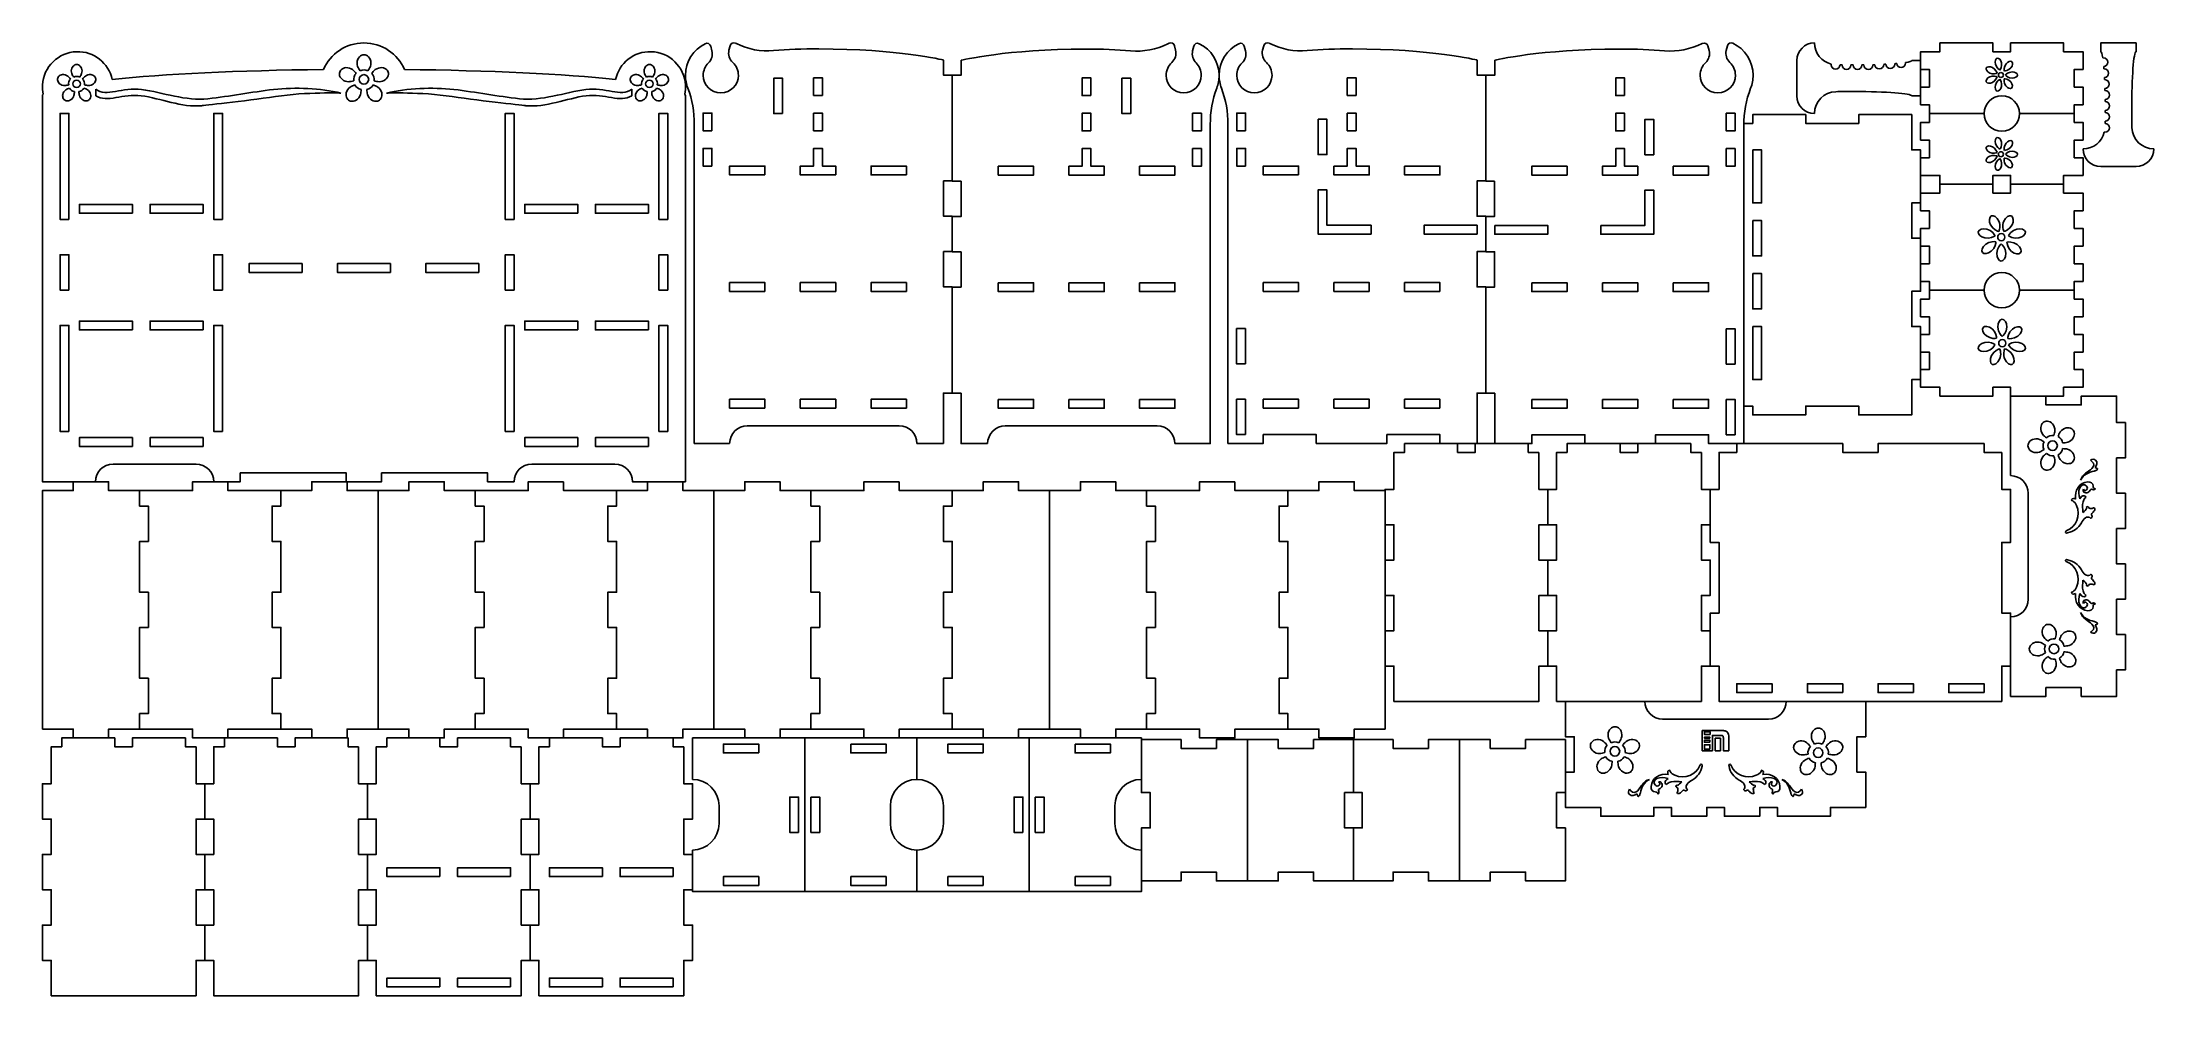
# Model space of a CAD drawing. Extents: x 0 to 3388, y 171 to 1702.
import ezdxf

# ---------------------------------------------------------------- set-up
doc = ezdxf.new("R2010")
doc.units = 0
doc.layers.add('A0101_Printing', color=7, linetype='CONTINUOUS')

msp = doc.modelspace()

# ---------------------------------------------------------------- linework, layer by layer
at = {"layer": 'A0101_Printing', "color": 1}
for points in [[(1074.323973, 1687.734958), (1072.418973, 1695.270958)], [(1103.517972, 1695.907958), (1101.735972, 1688.857958)], [(1818.197955, 1688.856958), (1816.415955, 1695.908958)], [(1847.515954, 1695.268958), (1845.610954, 1687.732958)], [(1930.385952, 1687.734958), (1928.481952, 1695.270958)], [(1959.579951, 1695.906958), (1957.798951, 1688.858958)], [(2674.194933, 1688.301958), (2672.330933, 1695.676958)], [(2703.431932, 1695.906958), (2701.608932, 1688.692958)], [(2843.274129, 1700.655657), (2843.274129, 1700.664657)], [(3172.093321, 1587.27906), (3172.093321, 1587.27906), (3259.967319, 1587.27906), (3259.967319, 1601.45206), (3274.140318, 1601.45206), (3274.140318, 1629.799059), (3259.967319, 1629.799059), (3259.967319, 1658.145059), (3274.140318, 1658.145059), (3274.140318, 1686.492058), (3242.959319, 1686.492058), (3242.959319, 1700.665057), (3157.920321, 1700.665057), (3157.920321, 1686.492058), (3129.573322, 1686.492058), (3129.573322, 1700.665057), (3044.534324, 1700.665057), (3044.534324, 1686.492058), (3013.352325, 1686.492058), (3013.352325, 1658.145059), (3027.526324, 1658.145059), (3027.526324, 1629.799059), (3013.352325, 1629.799059), (3013.352325, 1601.45206), (3027.526324, 1601.45206), (3027.526324, 1587.27906), (3115.400322, 1587.27906)], [(3359.198516, 1686.492058), (3359.198516, 1686.492058), (3359.198516, 1700.665057), (3302.505517, 1700.665057), (3302.505517, 1686.492058)], [(1459.966964, 1479.085963), (1459.966964, 1649.039959), (1445.793964, 1649.039959), (1445.793964, 1673.133958)], [(1474.139963, 1672.778958), (1474.139963, 1648.684959), (1459.966964, 1648.684959), (1459.966964, 1478.730963), (1474.014963, 1478.730963)], [(2316.029942, 1479.085963), (2316.029942, 1649.039959), (2301.856942, 1649.039959), (2301.856942, 1673.133958)], [(2330.202942, 1672.818958), (2330.202942, 1648.723959), (2316.029942, 1648.723959), (2316.029942, 1478.770963), (2330.077942, 1478.770963)], [(2814.92813, 1672.318658), (2814.92813, 1643.962659), (2814.92813, 1643.953659), (2814.92813, 1643.953659), (2814.92813, 1615.59766)], [(2999.180125, 1615.60666), (3013.353125, 1615.60666), (3013.353125, 1672.299658), (2999.180125, 1672.299658)], [(85.899098, 1615.93716), (85.693098, 1626.345159)], [(945.828076, 1626.345159), (945.622076, 1615.93716)], [(0.1251, 1615.71916), (0.1251, 996.349175), (85.164098, 996.349175), (85.164098, 996.350175)], [(946.896076, 996.350175), (946.896076, 996.349175), (1031.936074, 996.349175), (1031.936074, 1615.71916)], [(1046.108974, 1569.918961), (1046.108974, 1058.015974), (1102.801972, 1058.015974)], [(1817.131955, 1057.660974), (1873.825953, 1057.660974), (1873.825953, 1569.916961)], [(1902.171952, 1569.917961), (1902.171952, 1058.015974), (1958.729951, 1058.015974), (1958.729951, 1072.189973), (2043.768949, 1072.189973), (2043.768949, 1058.015974), (2157.154946, 1058.015974), (2157.154946, 1072.189973), (2242.193944, 1072.189973), (2242.193944, 1058.015974), (2301.856942, 1058.015974), (2301.856942, 1138.803972), (2316.029942, 1138.803972), (2316.029942, 1309.006967), (2301.981942, 1309.006967), (2301.981942, 1365.699966), (2316.029942, 1365.699966), (2316.029942, 1422.392964), (2301.981942, 1422.392964), (2301.981942, 1479.085963), (2316.029942, 1479.085963)], [(2330.077942, 1478.770963), (2330.077942, 1422.076964), (2316.029942, 1422.076964), (2316.029942, 1365.384966), (2330.077942, 1365.384966), (2330.077942, 1308.691967), (2316.029942, 1308.691967), (2316.029942, 1138.487972), (2330.202942, 1138.487972), (2330.202942, 1057.700974), (2389.86594, 1057.700974), (2389.86594, 1071.873973), (2474.904938, 1071.873973), (2474.904938, 1057.700974), (2588.290935, 1057.700974), (2588.290935, 1071.873973), (2673.329933, 1071.873973), (2673.329933, 1057.700974), (2729.887932, 1057.700974), (2729.887932, 1568.148961)], [(3115.400322, 1587.27946), (3027.526324, 1587.27946), (3027.526324, 1573.105461), (3013.352325, 1573.105461), (3013.352325, 1544.759461), (3027.526324, 1544.759461), (3027.526324, 1516.413462), (3013.352325, 1516.413462), (3013.352325, 1488.066463), (3044.534324, 1488.066463), (3044.534324, 1473.893463), (3129.573322, 1473.893463), (3129.573322, 1488.066463), (3157.920321, 1488.066463), (3157.920321, 1473.893463)], [(3157.920321, 1473.893463), (3242.959319, 1473.893463), (3242.959319, 1488.066463), (3274.140318, 1488.066463), (3274.140318, 1516.413462), (3259.967319, 1516.413462), (3259.967319, 1544.759461), (3274.140318, 1544.759461), (3274.140318, 1573.105461), (3259.967319, 1573.105461), (3259.967319, 1587.27946), (3172.093321, 1587.27946)], [(3274.149518, 1530.586062), (3274.140518, 1530.586062)], [(3302.486517, 1502.240062), (3330.842517, 1502.240062), (3330.851517, 1502.240062), (3359.207516, 1502.240062)], [(1403.273965, 1058.015974), (1445.793964, 1058.015974), (1445.793964, 1138.803972), (1459.966964, 1138.803972), (1459.966964, 1309.006967), (1445.918964, 1309.006967), (1445.918964, 1365.699966), (1459.966964, 1365.699966), (1459.966964, 1422.392964), (1445.918964, 1422.392964), (1445.918964, 1479.085963), (1459.966964, 1479.085963)], [(1474.014963, 1478.730963), (1474.014963, 1422.037964), (1459.966964, 1422.037964), (1459.966964, 1365.344966), (1474.014963, 1365.344966), (1474.014963, 1308.651967), (1459.966964, 1308.651967), (1459.966964, 1138.448972), (1474.139963, 1138.448972), (1474.139963, 1057.660974), (1516.659962, 1057.660974)], [(3172.093121, 1303.813867), (3172.093121, 1303.813867), (3259.967119, 1303.813867), (3259.967119, 1317.987867), (3274.140118, 1317.987867), (3274.140118, 1346.333866), (3259.967119, 1346.333866), (3259.967119, 1374.679866), (3274.140118, 1374.679866), (3274.140118, 1403.026865), (3259.967119, 1403.026865), (3259.967119, 1431.372864), (3274.140118, 1431.372864), (3274.140118, 1459.719864), (3242.959119, 1459.719864), (3242.959119, 1473.892863), (3157.920121, 1473.892863), (3157.920121, 1459.719864), (3129.573122, 1459.719864), (3129.573122, 1473.892863), (3044.534124, 1473.892863), (3044.534124, 1459.719864), (3013.353125, 1459.719864), (3013.353125, 1431.372864), (3027.526124, 1431.372864), (3027.526124, 1403.026865), (3013.353125, 1403.026865), (3013.353125, 1374.679866), (3027.526124, 1374.679866), (3027.526124, 1346.333866), (3013.353125, 1346.333866)], [(3013.353125, 1346.333866), (3013.353125, 1317.987867), (3027.526124, 1317.987867), (3027.526124, 1303.813867), (3115.400122, 1303.813867), (3115.400122, 1303.813867)], [(3115.399822, 1303.814267), (3115.399822, 1303.814267), (3027.525824, 1303.814267), (3027.525824, 1289.641268), (3013.352825, 1289.641268), (3013.352825, 1261.294268), (3027.525824, 1261.294268), (3027.525824, 1232.948269), (3013.352825, 1232.948269), (3013.352825, 1204.60127), (3027.525824, 1204.60127), (3027.525824, 1176.255271), (3013.352825, 1176.255271), (3013.352825, 1147.908271), (3044.533824, 1147.908271), (3044.533824, 1133.735272), (3129.573822, 1133.735272), (3129.573822, 1147.908271), (3157.919821, 1147.908271), (3157.919821, 1133.735272), (3242.958819, 1133.735272), (3242.958819, 1147.908271), (3274.139818, 1147.908271), (3274.139818, 1176.255271), (3259.966819, 1176.255271), (3259.966819, 1204.60127), (3274.139818, 1204.60127), (3274.139818, 1232.948269), (3259.966819, 1232.948269), (3259.966819, 1261.294268), (3274.139818, 1261.294268)], [(3274.139818, 1261.294268), (3274.139818, 1289.641268), (3259.966819, 1289.641268), (3259.966819, 1303.814267), (3172.092821, 1303.814267), (3172.092821, 1303.814267)], [(3271.306018, 651.845584), (3327.999017, 651.845584), (3327.999017, 694.365583), (3342.172016, 694.365583), (3342.172016, 751.057581), (3327.999017, 751.057581), (3327.999017, 807.75058), (3342.172016, 807.75058), (3342.172016, 864.443578), (3327.999017, 864.443578), (3327.999017, 921.136577), (3342.172016, 921.136577), (3342.172016, 977.829576), (3327.999017, 977.829576), (3327.999017, 1034.522574), (3342.172016, 1034.522574), (3342.172016, 1091.215573), (3327.999017, 1091.215573), (3327.999017, 1133.735572), (3271.306018, 1133.735572), (3271.306018, 1119.561572), (3214.61302, 1119.561572), (3214.61302, 1133.735572), (3157.920021, 1133.735572), (3157.920021, 1006.176575)], [(1131.147972, 1086.362973), (1374.927966, 1086.362973)], [(1545.005961, 1086.006973), (1788.785955, 1086.006973)], [(113.511097, 1024.696174), (246.739094, 1024.696174)], [(785.32208, 1024.696174), (918.550077, 1024.696174)], [(275.085093, 996.350175), (275.085093, 996.349175), (317.605092, 996.349175), (317.605092, 1010.523175), (487.684088, 1010.523175), (487.684088, 996.349175), (544.377086, 996.349175), (544.377086, 1010.523175), (714.456082, 1010.523175), (714.456082, 996.349175), (756.975081, 996.349175), (756.975081, 996.350175)], [(3186.26702, 977.829576), (3186.26702, 807.75158)], [(3157.920021, 779.404581), (3157.920021, 651.845584), (3214.61302, 651.845584), (3214.61302, 666.018583), (3271.306018, 666.018583), (3271.306018, 651.845584)], [(2571.148236, 643.842384), (2571.148236, 643.842384), (2443.589239, 643.842384), (2443.589239, 587.149385), (2457.762239, 587.149385), (2457.762239, 530.456387), (2443.589239, 530.456387), (2443.589239, 473.763388), (2500.282237, 473.763388), (2500.282237, 459.590389), (2585.321235, 459.590389), (2585.321235, 473.763388), (2613.668235, 473.763388), (2613.668235, 459.590389), (2670.361233, 459.590389), (2670.361233, 473.763388), (2698.707233, 473.763388), (2698.707233, 459.590389), (2755.400231, 459.590389), (2755.400231, 473.763388), (2783.74723, 473.763388), (2783.74723, 459.590389), (2868.786228, 459.590389), (2868.786228, 473.763388), (2925.479227, 473.763388), (2925.479227, 530.456387), (2911.306227, 530.456387), (2911.306227, 587.149385), (2925.479227, 587.149385)], [(2925.479227, 587.149385), (2925.479227, 643.842384), (2797.92023, 643.842384), (2797.92023, 643.842384)], [(2769.573231, 615.496385), (2599.495235, 615.496385)], [(1043.273974, 405.32599), (1043.273974, 338.711992), (1223.273969, 338.711992), (1223.273969, 585.325985), (1043.273974, 585.325985), (1043.273974, 518.711987)], [(1403.273965, 518.711987), (1403.273965, 585.325985), (1223.273969, 585.325985), (1223.273969, 338.711992), (1403.273965, 338.711992), (1403.273965, 405.32599)], [(1403.273965, 405.32599), (1403.273965, 338.711992), (1583.27396, 338.711992), (1583.27396, 585.325985), (1403.273965, 585.325985), (1403.273965, 518.711987)], [(1763.273956, 518.711987), (1763.273956, 585.325985), (1583.27396, 585.325985), (1583.27396, 338.711992), (1763.273956, 338.711992), (1763.273956, 405.32599)], [(1085.793973, 476.191988), (1085.793973, 447.845989)], [(1360.754966, 447.845989), (1360.754966, 476.191988)], [(1445.793964, 476.191988), (1445.793964, 447.845989)], [(1720.754957, 447.845989), (1720.754957, 476.191988)]]:
    msp.add_lwpolyline(points, dxfattribs=at)
for points in [[(47.546099, 1660.219158)], [(506.363087, 1674.323158)], [(966.502076, 1660.219158)], [(2999.180125, 1672.299658)], [(3136.441322, 1675.941058)], [(3159.844321, 1670.483058)], [(3302.505517, 1686.492058)], [(24.378099, 1641.464159)], [(49.095099, 1634.987159)], [(69.219098, 1647.287159)], [(477.137088, 1653.809159)], [(516.030087, 1634.320159)], [(530.835087, 1633.286159)], [(534.125087, 1657.758159)], [(943.685076, 1644.205159)], [(968.051076, 1634.987159)], [(1004.763075, 1641.464159)], [(1031.850074, 1633.046159)], [(1187.84097, 1587.27896), (1173.667971, 1587.27896), (1173.667971, 1643.971959), (1187.84097, 1643.971959)], [(1237.446969, 1644.787959), (1251.619969, 1644.787959), (1251.619969, 1616.44196), (1237.446969, 1616.44196)], [(1682.486958, 1616.08596), (1668.313958, 1616.08596), (1668.313958, 1644.431959), (1682.486958, 1644.431959)], [(1732.092957, 1643.971959), (1746.265956, 1643.971959), (1746.265956, 1587.27896), (1732.092957, 1587.27896)], [(2093.509948, 1644.787959), (2107.682947, 1644.787959), (2107.682947, 1616.44196), (2093.509948, 1616.44196)], [(2538.549937, 1616.12596), (2524.376937, 1616.12596), (2524.376937, 1644.471959), (2538.549937, 1644.471959)], [(3118.771322, 1638.013059)], [(3124.427322, 1652.128059)], [(3142.349321, 1653.162059)], [(3158.013321, 1637.970059)], [(3168.994321, 1649.123059)], [(50.765099, 1616.06716)], [(58.832099, 1622.504159)], [(374.074091, 1614.66016)], [(511.509087, 1625.974159)], [(872.600078, 1615.86716)], [(970.519076, 1622.474159)], [(984.015075, 1609.10816)], [(3136.443322, 1623.452059)], [(42.644099, 1417.294165), (28.471099, 1417.294165), (28.471099, 1587.37316), (42.644099, 1587.37316)], [(289.259093, 1417.294165), (275.086093, 1417.294165), (275.086093, 1587.37316), (289.259093, 1587.37316)], [(756.975081, 1417.294165), (742.802081, 1417.294165), (742.802081, 1587.37316), (756.975081, 1587.37316)], [(1003.589075, 1417.294165), (989.416075, 1417.294165), (989.416075, 1587.37316), (1003.589075, 1587.37316)], [(1074.454973, 1559.748961), (1060.281973, 1559.748961), (1060.281973, 1588.09496), (1074.454973, 1588.09496)], [(1237.446969, 1588.09496), (1251.619969, 1588.09496), (1251.619969, 1559.748961), (1237.446969, 1559.748961)], [(1682.486958, 1559.392961), (1668.313958, 1559.392961), (1668.313958, 1587.73896), (1682.486958, 1587.73896)], [(1845.478954, 1587.73996), (1859.651954, 1587.73996), (1859.651954, 1559.393961), (1845.478954, 1559.393961)], [(1930.517952, 1559.748961), (1916.344952, 1559.748961), (1916.344952, 1588.09496), (1930.517952, 1588.09496)], [(2046.738949, 1578.173961), (2060.911948, 1578.173961), (2060.911948, 1521.480962), (2046.738949, 1521.480962)], [(2093.509948, 1588.09496), (2107.682947, 1588.09496), (2107.682947, 1559.748961), (2093.509948, 1559.748961)], [(2538.549937, 1559.432961), (2524.376937, 1559.432961), (2524.376937, 1587.77896), (2538.549937, 1587.77896)], [(2585.320935, 1521.164962), (2571.147936, 1521.164962), (2571.147936, 1577.857961), (2585.320935, 1577.857961)], [(2701.541932, 1587.77896), (2715.714932, 1587.77896), (2715.714932, 1559.432961), (2701.541932, 1559.432961)], [(3013.352925, 1160.304971), (3013.352925, 1245.344969), (2999.179925, 1245.344969), (2999.179925, 1302.037967), (3013.352925, 1302.037967), (3013.352925, 1387.076965), (2999.179925, 1387.076965), (2999.179925, 1443.769964), (3013.352925, 1443.769964), (3013.352925, 1528.808962), (2999.179925, 1528.808962), (2999.179925, 1585.50196), (2914.139927, 1585.50196), (2914.139927, 1571.328961), (2829.100929, 1571.328961), (2829.100929, 1585.50196), (2744.061931, 1585.50196), (2744.061931, 1571.328961), (2729.887932, 1571.328961), (2729.887932, 1117.785972), (2744.061931, 1117.785972), (2744.061931, 1103.611972), (2829.100929, 1103.611972), (2829.100929, 1117.785972), (2914.139927, 1117.785972), (2914.139927, 1103.611972), (2999.179925, 1103.611972), (2999.179925, 1160.304971)], [(3172.093321, 1587.27906)], [(1074.454973, 1503.055962), (1060.281973, 1503.055962), (1060.281973, 1531.401962), (1074.454973, 1531.401962)], [(1272.880968, 1488.881963), (1216.18797, 1488.881963), (1216.18797, 1503.055962), (1237.446969, 1503.055962), (1237.446969, 1531.401962), (1251.620969, 1531.401962), (1251.620969, 1503.055962), (1272.880968, 1503.055962)], [(1647.053959, 1502.699962), (1668.313958, 1502.699962), (1668.313958, 1531.046962), (1682.486958, 1531.046962), (1682.486958, 1502.699962), (1703.746957, 1502.699962), (1703.746957, 1488.526963), (1647.053959, 1488.526963)], [(1845.478954, 1531.046962), (1859.651954, 1531.046962), (1859.651954, 1502.700962), (1845.478954, 1502.700962)], [(1930.517952, 1503.055962), (1916.344952, 1503.055962), (1916.344952, 1531.401962), (1930.517952, 1531.401962)], [(2072.249948, 1503.055962), (2093.509948, 1503.055962), (2093.509948, 1531.401962), (2107.683947, 1531.401962), (2107.683947, 1503.055962), (2128.943947, 1503.055962), (2128.943947, 1488.881963), (2072.249948, 1488.881963)], [(2559.809936, 1488.566963), (2503.115937, 1488.566963), (2503.115937, 1502.739962), (2524.375937, 1502.739962), (2524.375937, 1531.085962), (2538.549937, 1531.085962), (2538.549937, 1502.739962), (2559.809936, 1502.739962)], [(2701.541932, 1531.085962), (2715.714932, 1531.085962), (2715.714932, 1502.739962), (2701.541932, 1502.739962)], [(2744.061931, 1528.808962), (2758.234931, 1528.808962), (2758.234931, 1443.769964), (2744.061931, 1443.769964)], [(3124.427322, 1524.924462)], [(3136.441322, 1548.737461)], [(3142.349321, 1525.958462)], [(3159.844321, 1543.279461)], [(1159.494971, 1488.881963), (1102.801972, 1488.881963), (1102.801972, 1503.054962), (1159.494971, 1503.054962)], [(1386.265965, 1488.881963), (1329.572967, 1488.881963), (1329.572967, 1503.054962), (1386.265965, 1503.054962)], [(1533.667962, 1502.699962), (1590.36096, 1502.699962), (1590.36096, 1488.526963), (1533.667962, 1488.526963)], [(1760.439956, 1502.699962), (1817.132955, 1502.699962), (1817.132955, 1488.526963), (1760.439956, 1488.526963)], [(2015.55695, 1488.881963), (1958.863951, 1488.881963), (1958.863951, 1503.054962), (2015.55695, 1503.054962)], [(2185.635945, 1503.055962), (2242.328944, 1503.055962), (2242.328944, 1488.882963), (2185.635945, 1488.882963)], [(2446.423939, 1488.566963), (2389.73094, 1488.566963), (2389.73094, 1502.739962), (2446.423939, 1502.739962)], [(2616.501935, 1502.739962), (2673.194933, 1502.739962), (2673.194933, 1488.566963), (2616.501935, 1488.566963)], [(3118.771322, 1510.809462)], [(3136.443322, 1496.248463)], [(3158.013321, 1510.766462)], [(3168.994321, 1521.919462)], [(2131.777947, 1393.921965), (2060.911948, 1393.921965), (2046.738949, 1393.921965), (2046.738949, 1408.094965), (2046.738949, 1464.787963), (2060.911948, 1464.787963), (2060.911948, 1408.094965), (2131.777947, 1408.094965)], [(2500.281937, 1407.778965), (2571.147936, 1407.778965), (2571.147936, 1464.471963), (2585.320935, 1464.471963), (2585.320935, 1407.778965), (2585.320935, 1393.605965), (2571.147936, 1393.605965), (2500.281937, 1393.605965)], [(144.692096, 1427.216164), (59.653099, 1427.216164), (59.653099, 1441.389164), (144.692096, 1441.389164)], [(258.078094, 1427.216164), (173.039096, 1427.216164), (173.039096, 1441.389164), (258.078094, 1441.389164)], [(859.022079, 1427.216164), (773.983081, 1427.216164), (773.983081, 1441.389164), (859.022079, 1441.389164)], [(972.408076, 1427.216164), (887.369078, 1427.216164), (887.369078, 1441.389164), (972.408076, 1441.389164)], [(3126.897122, 1422.922864)], [(2301.856942, 1393.921965), (2216.817945, 1393.921965), (2216.817945, 1408.094965), (2301.856942, 1408.094965)], [(2330.202942, 1407.778965), (2415.24194, 1407.778965), (2415.24194, 1393.605965), (2330.202942, 1393.605965)], [(2744.061931, 1415.422965), (2758.234931, 1415.422965), (2758.234931, 1358.729966), (2744.061931, 1358.729966)], [(3105.897122, 1397.436865)], [(3147.253121, 1414.765865)], [(3181.59612, 1397.439865)], [(42.644099, 1303.909167), (28.471099, 1303.909167), (28.471099, 1360.602166), (42.644099, 1360.602166)], [(289.259093, 1303.909167), (275.086093, 1303.909167), (275.086093, 1360.602166), (289.259093, 1360.602166)], [(756.975081, 1303.909167), (742.802081, 1303.909167), (742.802081, 1360.602166), (756.975081, 1360.602166)], [(1003.589075, 1303.909167), (989.416075, 1303.909167), (989.416075, 1360.602166), (1003.589075, 1360.602166)], [(3126.834122, 1366.328866)], [(3148.744121, 1388.918865)], [(3173.725121, 1363.687866)], [(416.81809, 1332.255167), (331.779092, 1332.255167), (331.779092, 1346.428166), (416.81809, 1346.428166)], [(558.550086, 1332.255167), (473.511088, 1332.255167), (473.511088, 1346.428166), (558.550086, 1346.428166)], [(700.282082, 1332.255167), (615.243085, 1332.255167), (615.243085, 1346.428166), (700.282082, 1346.428166)], [(2744.061931, 1330.383967), (2758.234931, 1330.383967), (2758.234931, 1273.690968), (2744.061931, 1273.690968)], [(3142.919121, 1350.492866)], [(1159.494971, 1301.795967), (1102.801972, 1301.795967), (1102.801972, 1315.968967), (1159.494971, 1315.968967)], [(1272.880968, 1301.795967), (1216.18797, 1301.795967), (1216.18797, 1315.968967), (1272.880968, 1315.968967)], [(1386.265965, 1301.795967), (1329.572967, 1301.795967), (1329.572967, 1315.968967), (1386.265965, 1315.968967)], [(1533.667962, 1315.613967), (1590.36096, 1315.613967), (1590.36096, 1301.440967), (1533.667962, 1301.440967)], [(1647.053959, 1315.613967), (1703.746957, 1315.613967), (1703.746957, 1301.440967), (1647.053959, 1301.440967)], [(1760.439956, 1315.613967), (1817.132955, 1315.613967), (1817.132955, 1301.440967), (1760.439956, 1301.440967)], [(2015.55695, 1301.795967), (1958.863951, 1301.795967), (1958.863951, 1315.968967), (2015.55695, 1315.968967)], [(2128.943947, 1301.795967), (2072.250948, 1301.795967), (2072.250948, 1315.968967), (2128.943947, 1315.968967)], [(2242.328944, 1301.795967), (2185.635945, 1301.795967), (2185.635945, 1315.968967), (2242.328944, 1315.968967)], [(2389.73094, 1315.652967), (2446.423939, 1315.652967), (2446.423939, 1301.479967), (2389.73094, 1301.479967)], [(2503.115937, 1315.652967), (2559.808936, 1315.652967), (2559.808936, 1301.479967), (2503.115937, 1301.479967)], [(2616.501935, 1315.652967), (2673.194933, 1315.652967), (2673.194933, 1301.479967), (2616.501935, 1301.479967)], [(144.692096, 1240.129169), (59.653099, 1240.129169), (59.653099, 1254.302169), (144.692096, 1254.302169)], [(258.078094, 1240.129169), (173.039096, 1240.129169), (173.039096, 1254.302169), (258.078094, 1254.302169)], [(859.022079, 1240.129169), (773.983081, 1240.129169), (773.983081, 1254.302169), (859.022079, 1254.302169)], [(972.408076, 1240.129169), (887.369078, 1240.129169), (887.369078, 1254.302169), (972.408076, 1254.302169)], [(3144.573821, 1257.135269)], [(42.644099, 1077.137173), (28.471099, 1077.137173), (28.471099, 1247.216169), (42.644099, 1247.216169)], [(289.259093, 1077.137173), (275.086093, 1077.137173), (275.086093, 1247.216169), (289.259093, 1247.216169)], [(756.975081, 1077.137173), (742.802081, 1077.137173), (742.802081, 1247.216169), (756.975081, 1247.216169)], [(1003.589075, 1077.137173), (989.416075, 1077.137173), (989.416075, 1247.216169), (1003.589075, 1247.216169)], [(1930.382952, 1185.57597), (1916.209952, 1185.57597), (1916.209952, 1242.268969), (1930.382952, 1242.268969)], [(2701.676932, 1241.952969), (2715.849932, 1241.952969), (2715.849932, 1185.25997), (2701.676932, 1185.25997)], [(2744.061931, 1245.344969), (2758.234931, 1245.344969), (2758.234931, 1160.305971), (2744.061931, 1160.305971)], [(3113.767822, 1243.940269)], [(3160.658821, 1241.299269)], [(3105.897822, 1210.18827)], [(3138.748822, 1218.70927)], [(3140.239821, 1192.86227)], [(3181.59582, 1210.19127)], [(3160.596821, 1184.70527)], [(1159.494971, 1114.708972), (1102.801972, 1114.708972), (1102.801972, 1128.881972), (1159.494971, 1128.881972)], [(1272.880968, 1114.708972), (1216.18797, 1114.708972), (1216.18797, 1128.881972), (1272.880968, 1128.881972)], [(1386.265965, 1114.708972), (1329.572967, 1114.708972), (1329.572967, 1128.881972), (1386.265965, 1128.881972)], [(1533.667962, 1128.526972), (1590.36096, 1128.526972), (1590.36096, 1114.353972), (1533.667962, 1114.353972)], [(1647.053959, 1128.526972), (1703.746957, 1128.526972), (1703.746957, 1114.353972), (1647.053959, 1114.353972)], [(1760.439956, 1128.526972), (1817.132955, 1128.526972), (1817.132955, 1114.353972), (1760.439956, 1114.353972)], [(1930.382952, 1072.189973), (1916.209952, 1072.189973), (1916.209952, 1128.882972), (1930.382952, 1128.882972)], [(2015.55695, 1114.708972), (1958.863951, 1114.708972), (1958.863951, 1128.881972), (2015.55695, 1128.881972)], [(2128.943947, 1114.708972), (2072.250948, 1114.708972), (2072.250948, 1128.881972), (2128.943947, 1128.881972)], [(2242.328944, 1114.708972), (2185.635945, 1114.708972), (2185.635945, 1128.881972), (2242.328944, 1128.881972)], [(2389.73094, 1128.566972), (2446.423939, 1128.566972), (2446.423939, 1114.393972), (2389.73094, 1114.393972)], [(2503.115937, 1128.566972), (2559.808936, 1128.566972), (2559.808936, 1114.393972), (2503.115937, 1114.393972)], [(2616.501935, 1128.566972), (2673.194933, 1128.566972), (2673.194933, 1114.393972), (2616.501935, 1114.393972)], [(2701.676932, 1128.566972), (2715.849932, 1128.566972), (2715.849932, 1071.873973), (2701.676932, 1071.873973)], [(144.692096, 1053.042174), (59.653099, 1053.042174), (59.653099, 1067.215173), (144.692096, 1067.215173)], [(258.078094, 1053.042174), (173.039096, 1053.042174), (173.039096, 1067.215173), (258.078094, 1067.215173)], [(859.022079, 1053.042174), (773.983081, 1053.042174), (773.983081, 1067.215173), (859.022079, 1067.215173)], [(972.408076, 1053.042174), (887.369078, 1053.042174), (887.369078, 1067.215173), (972.408076, 1067.215173)], [(2401.07004, 1043.527474), (2384.06204, 1043.527474), (2384.06204, 1057.700474), (2299.023043, 1057.700474), (2299.023043, 1043.527474), (2270.676043, 1043.527474), (2270.676043, 1057.700474), (2185.637045, 1057.700474), (2185.637045, 1043.527474), (2168.629046, 1043.527474), (2168.629046, 983.999475), (2154.456046, 983.999475), (2154.456046, 927.307477), (2168.629046, 927.307477), (2168.629046, 870.614478), (2154.456046, 870.614478), (2154.456046, 813.92148), (2168.629046, 813.92148), (2168.629046, 757.228481), (2154.456046, 757.228481), (2154.456046, 700.535482), (2168.629046, 700.535482), (2168.629046, 643.842484), (2401.07004, 643.842484), (2401.07004, 700.535482), (2415.24304, 700.535482), (2415.24304, 757.228481), (2401.07004, 757.228481), (2401.07004, 813.92148), (2415.24304, 813.92148), (2415.24304, 870.614478), (2401.07004, 870.614478), (2401.07004, 927.307477), (2415.24304, 927.307477), (2415.24304, 983.999475), (2401.07004, 983.999475)], [(2661.857333, 1043.527474), (2644.849334, 1043.527474), (2644.849334, 1057.700474), (2559.810336, 1057.700474), (2559.810336, 1043.527474), (2531.463337, 1043.527474), (2531.463337, 1057.700474), (2446.424339, 1057.700474), (2446.424339, 1043.527474), (2429.416339, 1043.527474), (2429.416339, 983.999475), (2415.24334, 983.999475), (2415.24334, 927.307477), (2429.416339, 927.307477), (2429.416339, 870.614478), (2415.24334, 870.614478), (2415.24334, 813.92148), (2429.416339, 813.92148), (2429.416339, 757.228481), (2415.24334, 757.228481), (2415.24334, 700.535482), (2429.416339, 700.535482), (2429.416339, 643.842484), (2661.857333, 643.842484), (2661.857333, 700.535482), (2676.030333, 700.535482), (2676.030333, 757.228481), (2661.857333, 757.228481), (2661.857333, 813.92148), (2676.030333, 813.92148), (2676.030333, 870.614478), (2661.857333, 870.614478), (2661.857333, 927.307477), (2676.030333, 927.307477), (2676.030333, 983.999475), (2661.857333, 983.999475)], [(3143.746921, 1043.526974), (3115.400922, 1043.526974), (3115.400922, 1057.700974), (2945.321926, 1057.700974), (2945.321926, 1043.526974), (2888.628928, 1043.526974), (2888.628928, 1057.700974), (2718.549932, 1057.700974), (2718.549932, 1043.526974), (2690.203933, 1043.526974), (2690.203933, 983.999975), (2676.030933, 983.999975), (2676.030933, 898.960978), (2690.203933, 898.960978), (2690.203933, 785.57498), (2676.030933, 785.57498), (2676.030933, 700.534982), (2690.203933, 700.534982), (2690.203933, 643.841984), (3143.746921, 643.841984), (3143.746921, 700.534982), (3157.919921, 700.534982), (3157.919921, 785.57498), (3143.746921, 785.57498), (3143.746921, 898.960978), (3157.919921, 898.960978), (3157.919921, 983.999975), (3143.746921, 983.999975)], [(3209.46602, 1072.411573)], [(3232.904019, 1054.317574)], [(3233.976019, 1068.853573)], [(3192.90102, 1044.342574)], [(3241.211019, 1049.526574)], [(0.125, 599.499285), (0.125, 982.176275), (49.730999, 982.176275), (49.730999, 996.349275), (106.423997, 996.349275), (106.423997, 982.176275), (156.030996, 982.176275), (156.030996, 957.373276), (170.203996, 957.373276), (170.203996, 900.680277), (156.030996, 900.680277), (156.030996, 819.18428), (170.203996, 819.18428), (170.203996, 762.491281), (156.030996, 762.491281), (156.030996, 680.995283), (170.203996, 680.995283), (170.203996, 624.302284), (156.030996, 624.302284), (156.030996, 599.499285), (106.423997, 599.499285), (106.423997, 585.326285), (49.730999, 585.326285), (49.730999, 599.499285)], [(297.762793, 996.349675), (241.069794, 996.349675), (241.069794, 982.176675), (156.030796, 982.176675), (156.030796, 957.373676), (170.203796, 957.373676), (170.203796, 900.680677), (156.030796, 900.680677), (156.030796, 819.18468), (170.203796, 819.18468), (170.203796, 762.491681), (156.030796, 762.491681), (156.030796, 680.995683), (170.203796, 680.995683), (170.203796, 624.302684), (156.030796, 624.302684), (156.030796, 599.499685), (241.069794, 599.499685), (241.069794, 585.325685), (297.762793, 585.325685), (297.762793, 599.499685), (382.80179, 599.499685), (382.80179, 624.302684), (368.628791, 624.302684), (368.628791, 680.995683), (382.80179, 680.995683), (382.80179, 762.491681), (368.628791, 762.491681), (368.628791, 819.18468), (382.80179, 819.18468), (382.80179, 900.680677), (368.628791, 900.680677), (368.628791, 957.373676), (382.80179, 957.373676), (382.80179, 982.176675), (297.762793, 982.176675)], [(538.707787, 599.499285), (538.707787, 982.176275), (588.313785, 982.176275), (588.313785, 996.349275), (645.006784, 996.349275), (645.006784, 982.176275), (694.613783, 982.176275), (694.613783, 957.373276), (708.786782, 957.373276), (708.786782, 900.680277), (694.613783, 900.680277), (694.613783, 819.18428), (708.786782, 819.18428), (708.786782, 762.491281), (694.613783, 762.491281), (694.613783, 680.995283), (708.786782, 680.995283), (708.786782, 624.302284), (694.613783, 624.302284), (694.613783, 599.499285), (645.006784, 599.499285), (645.006784, 585.326285), (588.313785, 585.326285), (588.313785, 599.499285), (538.707787, 599.499285), (538.707787, 982.176275), (489.101788, 982.176275), (489.101788, 996.349275), (432.408789, 996.349275), (432.408789, 982.176275), (382.80179, 982.176275), (382.80179, 957.373276), (368.628791, 957.373276), (368.628791, 900.680277), (382.80179, 900.680277), (382.80179, 819.18428), (368.628791, 819.18428), (368.628791, 762.491281), (382.80179, 762.491281), (382.80179, 680.995283), (368.628791, 680.995283), (368.628791, 624.302284), (382.80179, 624.302284), (382.80179, 599.499285), (432.408789, 599.499285), (432.408789, 585.326285), (489.101788, 585.326285), (489.101788, 599.499285)], [(836.345479, 996.349675), (779.652481, 996.349675), (779.652481, 982.176675), (694.613483, 982.176675), (694.613483, 957.373676), (708.786482, 957.373676), (708.786482, 900.680677), (694.613483, 900.680677), (694.613483, 819.18468), (708.786482, 819.18468), (708.786482, 762.491681), (694.613483, 762.491681), (694.613483, 680.995683), (708.786482, 680.995683), (708.786482, 624.302684), (694.613483, 624.302684), (694.613483, 599.499685), (779.652481, 599.499685), (779.652481, 585.325685), (836.345479, 585.325685), (836.345479, 599.499685), (921.384477, 599.499685), (921.384477, 624.302684), (907.211477, 624.302684), (907.211477, 680.995683), (921.384477, 680.995683), (921.384477, 762.491681), (907.211477, 762.491681), (907.211477, 819.18468), (921.384477, 819.18468), (921.384477, 900.680677), (907.211477, 900.680677), (907.211477, 957.373676), (921.384477, 957.373676), (921.384477, 982.176675), (836.345479, 982.176675)], [(1077.290473, 599.499285), (1077.290473, 982.176275), (1126.896472, 982.176275), (1126.896472, 996.349275), (1183.58947, 996.349275), (1183.58947, 982.176275), (1233.196469, 982.176275), (1233.196469, 957.373276), (1247.369469, 957.373276), (1247.369469, 900.680277), (1233.196469, 900.680277), (1233.196469, 819.18428), (1247.369469, 819.18428), (1247.369469, 762.491281), (1233.196469, 762.491281), (1233.196469, 680.995283), (1247.369469, 680.995283), (1247.369469, 624.302284), (1233.196469, 624.302284), (1233.196469, 599.499285), (1183.58947, 599.499285), (1183.58947, 585.326285), (1126.896472, 585.326285), (1126.896472, 599.499285), (1077.290473, 599.499285), (1077.290373, 982.176275), (1027.684374, 982.176275), (1027.684374, 996.349275), (970.991376, 996.349275), (970.991376, 982.176275), (921.385377, 982.176275), (921.385377, 957.373276), (907.211377, 957.373276), (907.211377, 900.680277), (921.385377, 900.680277), (921.385377, 819.18428), (907.211377, 819.18428), (907.211377, 762.491281), (921.385377, 762.491281), (921.385377, 680.995283), (907.211377, 680.995283), (907.211377, 624.302284), (921.385377, 624.302284), (921.385377, 599.499285), (970.991376, 599.499285), (970.991376, 585.326285), (1027.684374, 585.326285), (1027.684374, 599.499285)], [(1374.928166, 996.349675), (1318.235167, 996.349675), (1318.235167, 982.176675), (1233.196169, 982.176675), (1233.196169, 957.373676), (1247.369169, 957.373676), (1247.369169, 900.680677), (1233.196169, 900.680677), (1233.196169, 819.18468), (1247.369169, 819.18468), (1247.369169, 762.491681), (1233.196169, 762.491681), (1233.196169, 680.995683), (1247.369169, 680.995683), (1247.369169, 624.302684), (1233.196169, 624.302684), (1233.196169, 599.499685), (1318.235167, 599.499685), (1318.235167, 585.325685), (1374.928166, 585.325685), (1374.928166, 599.499685), (1459.967164, 599.499685), (1459.967164, 624.302684), (1445.794164, 624.302684), (1445.794164, 680.995683), (1459.967164, 680.995683), (1459.967164, 762.491681), (1445.794164, 762.491681), (1445.794164, 819.18468), (1459.967164, 819.18468), (1459.967164, 900.680677), (1445.794164, 900.680677), (1445.794164, 957.373676), (1459.967164, 957.373676), (1459.967164, 982.176675), (1374.928166, 982.176675)], [(1615.87316, 599.499285), (1615.87316, 982.176275), (1665.479158, 982.176275), (1665.479158, 996.349275), (1722.172157, 996.349275), (1722.172157, 982.176275), (1771.779156, 982.176275), (1771.779156, 957.373276), (1785.952155, 957.373276), (1785.952155, 900.680277), (1771.779156, 900.680277), (1771.779156, 819.18428), (1785.952155, 819.18428), (1785.952155, 762.491281), (1771.779156, 762.491281), (1771.779156, 680.995283), (1785.952155, 680.995283), (1785.952155, 624.302284), (1771.779156, 624.302284), (1771.779156, 599.499285), (1722.172157, 599.499285), (1722.172157, 585.326285), (1665.479158, 585.326285), (1665.479158, 599.499285), (1615.87316, 599.499285), (1615.87316, 982.176275), (1566.267161, 982.176275), (1566.267161, 996.349275), (1509.574162, 996.349275), (1509.574162, 982.176275), (1459.967164, 982.176275), (1459.967164, 957.373276), (1445.794164, 957.373276), (1445.794164, 900.680277), (1459.967164, 900.680277), (1459.967164, 819.18428), (1445.794164, 819.18428), (1445.794164, 762.491281), (1459.967164, 762.491281), (1459.967164, 680.995283), (1445.794164, 680.995283), (1445.794164, 624.302284), (1459.967164, 624.302284), (1459.967164, 599.499285), (1509.574162, 599.499285), (1509.574162, 585.326285), (1566.267161, 585.326285), (1566.267161, 599.499285)], [(1913.510952, 996.349675), (1856.817954, 996.349675), (1856.817954, 982.176675), (1771.778956, 982.176675), (1771.778956, 957.373676), (1785.951955, 957.373676), (1785.951955, 900.680677), (1771.778956, 900.680677), (1771.778956, 819.18468), (1785.951955, 819.18468), (1785.951955, 762.491681), (1771.778956, 762.491681), (1771.778956, 680.995683), (1785.951955, 680.995683), (1785.951955, 624.302684), (1771.778956, 624.302684), (1771.778956, 599.499685), (1856.817954, 599.499685), (1856.817954, 585.325685), (1913.510952, 585.325685), (1913.510952, 599.499685), (1998.54995, 599.499685), (1998.54995, 624.302684), (1984.37695, 624.302684), (1984.37695, 680.995683), (1998.54995, 680.995683), (1998.54995, 762.491681), (1984.37695, 762.491681), (1984.37695, 819.18468), (1998.54995, 819.18468), (1998.54995, 900.680677), (1984.37695, 900.680677), (1984.37695, 957.373676), (1998.54995, 957.373676), (1998.54995, 982.176675), (1913.510952, 982.176675)], [(2154.455746, 599.499285), (2154.455746, 982.176275), (2104.849747, 982.176275), (2104.849747, 996.349275), (2048.156749, 996.349275), (2048.156749, 982.176275), (1998.55075, 982.176275), (1998.55075, 957.373276), (1984.37675, 957.373276), (1984.37675, 900.680277), (1998.55075, 900.680277), (1998.55075, 819.18428), (1984.37675, 819.18428), (1984.37675, 762.491281), (1998.55075, 762.491281), (1998.55075, 680.995283), (1984.37675, 680.995283), (1984.37675, 624.302284), (1998.55075, 624.302284), (1998.55075, 599.499285), (2048.156749, 599.499285), (2048.156749, 585.326285), (2104.849747, 585.326285), (2104.849747, 599.499285)], [(3213.41402, 1015.423575)], [(3278.247018, 1009.983575)], [(3246.156019, 914.855577)], [(3281.891018, 789.44258)], [(3211.70102, 746.252581)], [(3278.247018, 775.597581)], [(3195.13702, 718.183582)], [(3235.139019, 728.157582)], [(3236.212019, 742.693581)], [(3243.447019, 723.367582)], [(3215.65002, 689.264583)], [(2775.242931, 658.015984), (2718.549932, 658.015984), (2718.549932, 672.188983), (2775.242931, 672.188983)], [(2888.628928, 658.015984), (2831.935929, 658.015984), (2831.935929, 672.188983), (2888.628928, 672.188983)], [(3002.014925, 658.015984), (2945.321926, 658.015984), (2945.321926, 672.188983), (3002.014925, 672.188983)], [(3115.400922, 658.015984), (3058.707924, 658.015984), (3058.707924, 672.188983), (3115.400922, 672.188983)], [(246.739194, 571.152786), (229.731194, 571.152786), (229.731194, 585.325785), (144.692196, 585.325785), (144.692196, 571.152786), (116.345197, 571.152786), (116.345197, 585.325785), (31.306199, 585.325785), (31.306199, 571.152786), (14.2982, 571.152786), (14.2982, 511.624787), (0.1252, 511.624787), (0.1252, 454.932789), (14.2982, 454.932789), (14.2982, 398.23979), (0.1252, 398.23979), (0.1252, 341.546791), (14.2982, 341.546791), (14.2982, 284.853793), (0.1252, 284.853793), (0.1252, 228.160794), (14.2982, 228.160794), (14.2982, 171.467796), (246.739194, 171.467796), (246.739194, 228.160794), (260.912193, 228.160794), (260.912193, 284.853793), (246.739194, 284.853793), (246.739194, 341.546791), (260.912193, 341.546791), (260.912193, 398.23979), (246.739194, 398.23979), (246.739194, 454.932789), (260.912193, 454.932789), (260.912193, 511.624787), (246.739194, 511.624787)], [(507.526587, 571.152786), (490.518588, 571.152786), (490.518588, 585.325785), (405.47959, 585.325785), (405.47959, 571.152786), (377.132591, 571.152786), (377.132591, 585.325785), (292.093593, 585.325785), (292.093593, 571.152786), (275.085593, 571.152786), (275.085593, 511.624787), (260.912593, 511.624787), (260.912593, 454.932789), (275.085593, 454.932789), (275.085593, 398.23979), (260.912593, 398.23979), (260.912593, 341.546791), (275.085593, 341.546791), (275.085593, 284.853793), (260.912593, 284.853793), (260.912593, 228.160794), (275.085593, 228.160794), (275.085593, 171.467796), (507.526587, 171.467796), (507.526587, 228.160794), (521.699587, 228.160794), (521.699587, 284.853793), (507.526587, 284.853793), (507.526587, 341.546791), (521.699587, 341.546791), (521.699587, 398.23979), (507.526587, 398.23979), (507.526587, 454.932789), (521.699587, 454.932789), (521.699587, 511.624787), (507.526587, 511.624787)], [(768.313981, 571.152986), (751.305981, 571.152986), (751.305981, 585.325985), (666.266983, 585.325985), (666.266983, 571.152986), (637.919984, 571.152986), (637.919984, 585.325985), (552.880986, 585.325985), (552.880986, 571.152986), (535.872987, 571.152986), (535.872987, 511.624987), (521.699987, 511.624987), (521.699987, 454.931989), (535.872987, 454.931989), (535.872987, 398.23899), (521.699987, 398.23899), (521.699987, 341.545991), (535.872987, 341.545991), (535.872987, 284.853993), (521.699987, 284.853993), (521.699987, 228.160994), (535.872987, 228.160994), (535.872987, 171.467996), (768.313981, 171.467996), (768.313981, 228.160994), (782.48698, 228.160994), (782.48698, 284.853993), (768.313981, 284.853993), (768.313981, 341.545991), (782.48698, 341.545991), (782.48698, 398.23899), (768.313981, 398.23899), (768.313981, 454.931989), (782.48698, 454.931989), (782.48698, 511.624987), (768.313981, 511.624987)], [(1029.100974, 571.152986), (1012.093975, 571.152986), (1012.093975, 585.325985), (927.053977, 585.325985), (927.053977, 571.152986), (898.707978, 571.152986), (898.707978, 585.325985), (813.66798, 585.325985), (813.66798, 571.152986), (796.65998, 571.152986), (796.65998, 511.624987), (782.48698, 511.624987), (782.48698, 454.931989), (796.65998, 454.931989), (796.65998, 398.23899), (782.48698, 398.23899), (782.48698, 341.545991), (796.65998, 341.545991), (796.65998, 284.853993), (782.48698, 284.853993), (782.48698, 228.160994), (796.65998, 228.160994), (796.65998, 171.467996), (1029.100974, 171.467996), (1029.100974, 228.160994), (1043.273974, 228.160994), (1043.273974, 284.853993), (1029.100974, 284.853993), (1029.100974, 341.545991), (1043.273974, 341.545991), (1043.273974, 398.23899), (1029.100974, 398.23899), (1029.100974, 454.931989), (1043.273974, 454.931989), (1043.273974, 511.624987), (1029.100974, 511.624987)], [(1933.353052, 355.719691), (1883.747053, 355.719691), (1883.747053, 369.892691), (1827.054054, 369.892691), (1827.054054, 355.719691), (1763.274056, 355.719691), (1763.274056, 440.759689), (1777.447056, 440.759689), (1777.447056, 497.451688), (1763.274056, 497.451688), (1763.274056, 582.491685), (1827.054054, 582.491685), (1827.054054, 568.318686), (1883.747053, 568.318686), (1883.747053, 582.491685), (1933.353052, 582.491685)], [(1933.353052, 582.491385), (1982.95905, 582.491385), (1982.95905, 568.318386), (2039.652049, 568.318386), (2039.652049, 582.491385), (2103.432047, 582.491385), (2103.432047, 497.451388), (2089.258048, 497.451388), (2089.258048, 440.759389), (2103.432047, 440.759389), (2103.432047, 355.719391), (2039.652049, 355.719391), (2039.652049, 369.892391), (1982.95905, 369.892391), (1982.95905, 355.719391), (1933.353052, 355.719391)], [(2273.510443, 355.719691), (2223.904444, 355.719691), (2223.904444, 369.892691), (2167.211446, 369.892691), (2167.211446, 355.719691), (2103.431447, 355.719691), (2103.431447, 440.759689), (2117.604447, 440.759689), (2117.604447, 497.451688), (2103.431447, 497.451688), (2103.431447, 582.491685), (2167.211446, 582.491685), (2167.211446, 568.318686), (2223.904444, 568.318686), (2223.904444, 582.491685), (2273.510443, 582.491685)], [(2273.510443, 582.491385), (2323.116442, 582.491385), (2323.116442, 568.318386), (2379.809441, 568.318386), (2379.809441, 582.491385), (2443.589439, 582.491385), (2443.589439, 497.451388), (2429.416439, 497.451388), (2429.416439, 440.759389), (2443.589439, 440.759389), (2443.589439, 355.719391), (2379.809441, 355.719391), (2379.809441, 369.892391), (2323.116442, 369.892391), (2323.116442, 355.719391), (2273.510443, 355.719391)], [(2513.340237, 596.083385)], [(2541.102236, 579.518386)], [(2839.499229, 593.847385)], [(1149.573971, 561.231986), (1092.880973, 561.231986), (1092.880973, 575.404986), (1149.573971, 575.404986)], [(1296.974968, 575.404986), (1353.667966, 575.404986), (1353.667966, 561.231986), (1296.974968, 561.231986)], [(1509.573962, 561.231986), (1452.880964, 561.231986), (1452.880964, 575.404986), (1509.573962, 575.404986)], [(1656.974959, 575.404986), (1713.667957, 575.404986), (1713.667957, 561.231986), (1656.974959, 561.231986)], [(2483.665238, 572.059386)], [(2515.325237, 563.762386)], [(2810.27323, 573.333386)], [(2841.484229, 561.526386)], [(2888.509228, 569.823386)], [(1043.273974, 518.711987)], [(1403.273965, 518.711987)], [(2517.463237, 539.528387)], [(2535.773237, 530.613387)], [(2662.783233, 539.864387)], [(2843.623229, 537.292387)], [(2876.553228, 530.877387)], [(1213.35297, 433.671989), (1199.17997, 433.671989), (1199.17997, 490.364988), (1213.35297, 490.364988)], [(1233.195969, 490.365988), (1247.368969, 490.365988), (1247.368969, 433.672989), (1233.195969, 433.672989)], [(1573.352961, 433.671989), (1559.179961, 433.671989), (1559.179961, 490.364988), (1573.352961, 490.364988)], [(1593.19596, 490.365988), (1607.36896, 490.365988), (1607.36896, 433.672989), (1593.19596, 433.672989)], [(2563.874236, 497.051388)], [(2781.18423, 498.609388)], [(2822.889229, 494.865388)], [(637.919984, 362.805991), (552.880986, 362.805991), (552.880986, 376.978991), (637.919984, 376.978991)], [(751.305981, 362.805991), (666.266983, 362.805991), (666.266983, 376.978991), (751.305981, 376.978991)], [(898.707978, 362.805991), (813.66898, 362.805991), (813.66898, 376.978991), (898.707978, 376.978991)], [(1012.092975, 362.805991), (927.053977, 362.805991), (927.053977, 376.978991), (1012.092975, 376.978991)], [(1403.273965, 405.32599)], [(1763.273956, 405.32599)], [(1149.573971, 348.632991), (1092.880973, 348.632991), (1092.880973, 362.805991), (1149.573971, 362.805991)], [(1296.974968, 362.805991), (1353.667966, 362.805991), (1353.667966, 348.632991), (1296.974968, 348.632991)], [(1509.573962, 348.632991), (1452.880964, 348.632991), (1452.880964, 362.805991), (1509.573962, 362.805991)], [(1656.974959, 362.805991), (1713.667957, 362.805991), (1713.667957, 348.632991), (1656.974959, 348.632991)], [(637.919984, 185.640995), (552.880986, 185.640995), (552.880986, 199.813995), (637.919984, 199.813995)], [(751.305981, 185.640995), (666.266983, 185.640995), (666.266983, 199.813995), (751.305981, 199.813995)], [(898.707978, 185.640995), (813.66898, 185.640995), (813.66898, 199.813995), (898.707978, 199.813995)], [(1012.092975, 185.640995), (927.053977, 185.640995), (927.053977, 199.813995), (1012.092975, 199.813995)]]:
    msp.add_lwpolyline(points, close=True, dxfattribs=at)
at = {"layer": 'A0101_Printing', "color": 4}
for points in [[(2693.495933, 597.070985), (2663.273933, 597.070985), (2663.273933, 564.810986), (2679.399933, 564.810986), (2679.399933, 589.407985), (2693.187933, 589.407985)], [(2696.995933, 585.532985), (2696.995933, 564.810986), (2705.793932, 564.810986), (2705.793932, 585.886985)]]:
    msp.add_lwpolyline(points, dxfattribs=at)
for points in [[(2675.547933, 585.123985), (2666.623933, 585.123985), (2666.623933, 586.281985), (2675.547933, 586.281985)], [(2675.547933, 578.277986), (2666.623933, 578.277986), (2666.623933, 581.473985), (2675.547933, 581.473985)], [(2675.613933, 590.901985), (2666.689933, 590.901985), (2666.689933, 595.088985), (2675.613933, 595.088985)], [(2684.117933, 564.810986), (2692.277933, 564.810986), (2692.277933, 584.652985), (2684.117933, 584.652985)], [(2705.320932, 590.649985)], [(2675.547933, 567.022986), (2666.623933, 567.022986), (2666.623933, 574.423986), (2675.547933, 574.423986)]]:
    msp.add_lwpolyline(points, close=True, dxfattribs=at)
at = {"layer": 'A0101_Printing', "color": 1}
for points in [[(516.030087, 1700.665157), (486.909088, 1700.665157), (461.907088, 1683.056158), (451.058089, 1657.905159)], [(581.002085, 1657.905159), (570.153086, 1683.056158), (545.151086, 1700.665157), (516.030087, 1700.665157)], [(1063.634973, 1699.400958), (1044.859974, 1690.164958), (1031.935974, 1670.856958), (1031.935974, 1648.519959)], [(1072.418973, 1695.270958), (1071.448973, 1699.108958), (1067.186973, 1701.148957), (1063.634973, 1699.400958)], [(1112.167972, 1700.102957), (1108.622972, 1701.724957), (1104.472972, 1699.686958), (1103.517972, 1695.907958)], [(1113.600972, 1699.422958), (1113.126972, 1699.655958), (1112.648972, 1699.882958), (1112.167972, 1700.102957)], [(1173.370971, 1688.266958), (1152.806971, 1686.419958), (1132.128972, 1690.310958), (1113.600972, 1699.422958)], [(1805.873955, 1699.197958), (1787.386955, 1689.900958), (1766.599956, 1686.133958), (1745.987956, 1687.962958)], [(1807.758955, 1700.101957), (1807.123955, 1699.811958), (1806.495955, 1699.509958), (1805.873955, 1699.197958)], [(1816.415955, 1695.908958), (1815.459955, 1699.690958), (1811.306955, 1701.723957), (1807.758955, 1700.101957)], [(1856.299954, 1699.399958), (1852.746954, 1701.146957), (1848.484954, 1699.106958), (1847.515954, 1695.268958)], [(1887.997953, 1648.517959), (1887.997953, 1670.854958), (1875.073953, 1690.162958), (1856.299954, 1699.399958)], [(1919.696952, 1699.400958), (1900.922952, 1690.164958), (1887.997953, 1670.856958), (1887.997953, 1648.519959)], [(1928.481952, 1695.270958), (1927.511952, 1699.108958), (1923.249952, 1701.148957), (1919.696952, 1699.400958)], [(1968.229951, 1700.102957), (1964.684951, 1701.723957), (1960.535951, 1699.686958), (1959.579951, 1695.906958)], [(1969.663951, 1699.422958), (1969.189951, 1699.655958), (1968.711951, 1699.882958), (1968.229951, 1700.102957)], [(2029.433949, 1688.266958), (2008.86895, 1686.418958), (1988.19195, 1690.310958), (1969.663951, 1699.422958)], [(2663.274933, 1699.676958), (2644.457934, 1690.498958), (2623.667934, 1686.052958), (2602.816935, 1687.933958)], [(2663.592933, 1699.829958), (2663.486933, 1699.778958), (2663.380933, 1699.727958), (2663.274933, 1699.676958)], [(2672.330933, 1695.676958), (2671.365933, 1699.494958), (2667.142933, 1701.534957), (2663.592933, 1699.829958)], [(2712.129932, 1700.079957), (2708.580932, 1701.742957), (2704.391932, 1699.706958), (2703.431932, 1695.906958)], [(2744.801931, 1648.717959), (2744.801931, 1671.440958), (2731.431932, 1691.038958), (2712.129932, 1700.079957)], [(2843.274129, 1700.664657), (2827.619129, 1700.664657), (2814.92813, 1687.973658), (2814.92813, 1672.318658)], [(2870.084128, 1666.564658), (2854.664129, 1670.288658), (2843.274129, 1684.165658), (2843.274129, 1700.655657)], [(55.081099, 1686.560158), (25.841099, 1685.685158), (1.7971, 1662.247158), (0.2101, 1633.037159)], [(47.265099, 1651.375159), (46.300099, 1654.177159), (46.318099, 1657.386159), (47.546099, 1660.219158)], [(47.546099, 1660.219158), (48.519099, 1662.464158), (50.247099, 1664.468158), (52.496099, 1665.354158)], [(52.496099, 1665.354158), (53.351099, 1665.687158), (54.281099, 1665.862158), (55.210099, 1665.867158)], [(112.161097, 1642.178159), (106.426097, 1668.120158), (82.936098, 1687.392158), (55.081099, 1686.560158)], [(55.210099, 1665.867158), (56.144099, 1665.862158), (57.074099, 1665.687158), (57.929099, 1665.354158)], [(57.929099, 1665.354158), (60.178098, 1664.468158), (61.906098, 1662.464158), (62.880098, 1660.219158)], [(62.880098, 1660.219158), (64.107098, 1657.386159), (64.125098, 1654.177159), (63.160098, 1651.375159)], [(478.833088, 1656.915159), (480.805088, 1659.308159), (483.933088, 1660.622158), (487.045088, 1660.915158)], [(487.045088, 1660.915158), (490.982088, 1661.291158), (494.903088, 1660.038158), (497.936088, 1657.758159)], [(506.004087, 1662.994158), (504.768087, 1666.583158), (504.790087, 1670.694158), (506.363087, 1674.323158)], [(509.992087, 1655.760159), (508.447087, 1658.079159), (506.897087, 1660.399158), (506.004087, 1662.994158)], [(506.363087, 1674.323158), (507.610087, 1677.198158), (509.823087, 1679.765158), (512.704087, 1680.900158)], [(512.704087, 1680.900158), (513.800087, 1681.327158), (514.990087, 1681.551158), (516.181087, 1681.557158)], [(516.181087, 1681.557158), (517.378087, 1681.551158), (518.568087, 1681.327158), (519.664087, 1680.900158)], [(519.664087, 1680.900158), (522.545087, 1679.765158), (524.758087, 1677.198158), (526.005087, 1674.323158)], [(526.364087, 1662.994158), (525.471087, 1660.399158), (523.921087, 1658.079159), (522.376087, 1655.760159)], [(526.005087, 1674.323158), (527.577087, 1670.694158), (527.600087, 1666.583158), (526.364087, 1662.994158)], [(534.125087, 1657.758159), (537.158087, 1660.038158), (541.078086, 1661.291158), (545.016086, 1660.915158)], [(545.016086, 1660.915158), (548.127086, 1660.622158), (551.256086, 1659.308159), (553.227086, 1656.915159)], [(976.948076, 1686.561158), (949.107076, 1687.378158), (925.632077, 1668.110158), (919.900077, 1642.178159)], [(966.221076, 1651.375159), (965.256076, 1654.177159), (965.274076, 1657.386159), (966.502076, 1660.219158)], [(966.502076, 1660.219158), (967.475076, 1662.464158), (969.203076, 1664.468158), (971.452076, 1665.354158)], [(971.452076, 1665.354158), (972.307076, 1665.687158), (973.237076, 1665.862158), (974.167076, 1665.867158)], [(974.167076, 1665.867158), (975.101076, 1665.862158), (976.030076, 1665.687158), (976.885076, 1665.354158)], [(976.885076, 1665.354158), (979.135076, 1664.468158), (980.862075, 1662.464158), (981.836075, 1660.219158)], [(1031.850074, 1633.046159), (1030.257074, 1662.264158), (1006.196075, 1685.702158), (976.948076, 1686.561158)], [(981.836075, 1660.219158), (983.064075, 1657.386159), (983.081075, 1654.177159), (982.116075, 1651.375159)], [(1060.406973, 1648.519959), (1060.406973, 1656.337959), (1063.599973, 1663.410958), (1068.756973, 1668.512958)], [(1068.756973, 1668.512958), (1073.846973, 1673.549958), (1076.077973, 1680.791958), (1074.323973, 1687.734958)], [(1101.735972, 1688.857958), (1099.920973, 1681.677958), (1102.368972, 1674.202958), (1107.806972, 1669.174958)], [(1107.806972, 1669.174958), (1113.368972, 1664.032958), (1116.849972, 1656.681959), (1116.849972, 1648.519959)], [(1245.951969, 1691.038958), (1219.32497, 1691.038958), (1195.07397, 1690.215958), (1173.370971, 1688.266958)], [(1445.793964, 1673.133958), (1445.793964, 1673.133958), (1372.728966, 1691.038958), (1245.951969, 1691.038958)], [(1673.982958, 1690.683958), (1547.204961, 1690.683958), (1474.139963, 1672.778958), (1474.139963, 1672.778958)], [(1745.987956, 1687.962958), (1724.431957, 1689.874958), (1700.373957, 1690.683958), (1673.982958, 1690.683958)], [(1803.083955, 1648.517959), (1803.083955, 1656.679959), (1806.564955, 1664.030958), (1812.126955, 1669.172958)], [(1812.126955, 1669.172958), (1817.564955, 1674.200958), (1820.012954, 1681.675958), (1818.197955, 1688.856958)], [(1845.610954, 1687.732958), (1843.855954, 1680.789958), (1846.086954, 1673.547958), (1851.177954, 1668.510958)], [(1851.177954, 1668.510958), (1856.333954, 1663.408958), (1859.526954, 1656.335959), (1859.526954, 1648.517959)], [(1916.468952, 1648.519959), (1916.468952, 1656.337959), (1919.662952, 1663.410958), (1924.818952, 1668.512958)], [(1924.818952, 1668.512958), (1929.909952, 1673.549958), (1932.140952, 1680.791958), (1930.385952, 1687.734958)], [(1957.798951, 1688.858958), (1955.983951, 1681.677958), (1958.431951, 1674.202958), (1963.869951, 1669.174958)], [(1963.869951, 1669.174958), (1969.431951, 1664.032958), (1972.912951, 1656.681959), (1972.912951, 1648.519959)], [(2102.013947, 1691.038958), (2075.387948, 1691.038958), (2051.136949, 1690.215958), (2029.433949, 1688.266958)], [(2301.856942, 1673.133958), (2301.856942, 1673.133958), (2228.791944, 1691.038958), (2102.013947, 1691.038958)], [(2530.045937, 1690.723958), (2403.26794, 1690.723958), (2330.202942, 1672.818958), (2330.202942, 1672.818958)], [(2602.816935, 1687.933958), (2581.064935, 1689.894958), (2556.749936, 1690.723958), (2530.045937, 1690.723958)], [(2659.886934, 1648.717959), (2659.886934, 1656.647959), (2663.173933, 1663.808958), (2668.461933, 1668.923958)], [(2668.461933, 1668.923958), (2673.666933, 1673.959958), (2675.969933, 1681.279958), (2674.194933, 1688.301958)], [(2701.608932, 1688.692958), (2699.812933, 1681.588958), (2702.190932, 1674.188958), (2707.515932, 1669.155958)], [(2707.515932, 1669.155958), (2712.944932, 1664.025958), (2716.330932, 1656.767959), (2716.330932, 1648.717959)], [(2870.002128, 1665.540658), (2870.002128, 1665.889658), (2870.035128, 1666.229658), (2870.084128, 1666.564658)], [(2877.088128, 1658.453659), (2873.174128, 1658.453659), (2870.002128, 1661.626658), (2870.002128, 1665.540658)], [(2884.170128, 1665.433658), (2884.112128, 1661.569658), (2880.966128, 1658.453659), (2877.088128, 1658.453659)], [(2887.553128, 1665.372658), (2886.418128, 1665.391658), (2885.289128, 1665.411658), (2884.170128, 1665.433658)], [(2887.545128, 1665.213658), (2887.545128, 1665.267658), (2887.552128, 1665.319658), (2887.553128, 1665.372658)], [(2894.632128, 1658.126659), (2890.718128, 1658.126659), (2887.545128, 1661.299658), (2887.545128, 1665.213658)], [(2901.719127, 1665.213658), (2901.719127, 1661.299658), (2898.546128, 1658.126659), (2894.632128, 1658.126659)], [(2905.089127, 1665.216658), (2903.960127, 1665.217658), (2902.836127, 1665.221658), (2901.718127, 1665.226658)], [(2901.718127, 1665.226658), (2901.718127, 1665.221658), (2901.719127, 1665.217658), (2901.719127, 1665.213658)], [(2905.089127, 1665.213658), (2905.089127, 1665.214658), (2905.089127, 1665.215658), (2905.089127, 1665.216658)], [(2912.176127, 1658.126659), (2908.262127, 1658.126659), (2905.089127, 1661.299658), (2905.089127, 1665.213658)], [(2919.262127, 1665.213658), (2919.262127, 1661.299658), (2916.089127, 1658.126659), (2912.176127, 1658.126659)], [(2922.638127, 1665.314658), (2921.518127, 1665.299658), (2920.392127, 1665.286658), (2919.259127, 1665.274658)], [(2919.259127, 1665.274658), (2919.259127, 1665.254658), (2919.262127, 1665.234658), (2919.262127, 1665.213658)], [(2922.633127, 1665.213658), (2922.633127, 1665.247658), (2922.637127, 1665.280658), (2922.638127, 1665.314658)], [(2929.719127, 1658.126659), (2925.805127, 1658.126659), (2922.633127, 1661.299658), (2922.633127, 1665.213658)], [(2936.806127, 1665.213658), (2936.806127, 1661.299658), (2933.633127, 1658.126659), (2929.719127, 1658.126659)], [(2940.189126, 1665.685658), (2939.065127, 1665.652658), (2937.932127, 1665.620658), (2936.787127, 1665.590658)], [(2936.787127, 1665.590658), (2936.794127, 1665.464658), (2936.806127, 1665.340658), (2936.806127, 1665.213658)], [(2947.263126, 1658.859659), (2943.437126, 1658.859659), (2940.327126, 1661.893658), (2940.189126, 1665.685658)], [(2954.349126, 1665.945658), (2954.349126, 1662.031658), (2951.177126, 1658.859659), (2947.263126, 1658.859659)], [(2957.739126, 1666.381658), (2956.621126, 1666.324658), (2955.487126, 1666.269658), (2954.336126, 1666.216658)], [(2954.336126, 1666.216658), (2954.339126, 1666.126658), (2954.349126, 1666.037658), (2954.349126, 1665.945658)], [(2964.806126, 1659.669659), (2961.019126, 1659.669659), (2957.935126, 1662.643658), (2957.739126, 1666.381658)], [(2971.893126, 1666.756658), (2971.893126, 1662.842658), (2968.720126, 1659.669659), (2964.806126, 1659.669659)], [(2975.299126, 1667.539658), (2974.188126, 1667.444658), (2973.042126, 1667.353658), (2971.868126, 1667.263658)], [(2971.868126, 1667.263658), (2971.879126, 1667.095658), (2971.893126, 1666.927658), (2971.893126, 1666.756658)], [(2982.350125, 1661.155658), (2978.673126, 1661.155658), (2975.652126, 1663.955658), (2975.299126, 1667.539658)], [(2989.437125, 1668.241658), (2989.437125, 1664.327658), (2986.264125, 1661.155658), (2982.350125, 1661.155658)], [(2999.180125, 1672.299658), (2999.180125, 1671.154658), (2995.646125, 1670.073658), (2989.378125, 1669.116658)], [(2989.378125, 1669.116658), (2989.413125, 1668.828658), (2989.437125, 1668.538658), (2989.437125, 1668.241658)], [(3124.427322, 1652.128059), (3119.970322, 1654.166059), (3117.671322, 1658.100059), (3118.773322, 1660.387058)], [(3118.773322, 1660.387058), (3119.873322, 1662.674058), (3124.381322, 1663.327058), (3128.755322, 1661.115058)], [(3128.755322, 1661.115058), (3134.111322, 1658.406059), (3135.817322, 1653.076059), (3136.132322, 1652.025059)], [(3133.511322, 1666.369058), (3132.326322, 1671.127058), (3133.965322, 1675.376058), (3136.441322, 1675.941058)], [(3140.729321, 1657.158059), (3139.774322, 1657.698059), (3134.960322, 1660.547058), (3133.511322, 1666.369058)], [(3136.441322, 1675.941058), (3138.916322, 1676.508058), (3142.239321, 1673.390058), (3143.236321, 1668.591058)], [(3143.236321, 1668.591058), (3144.455321, 1662.714058), (3141.355321, 1658.059059), (3140.729321, 1657.158059)], [(3147.832321, 1655.421059), (3147.658321, 1656.504059), (3146.883321, 1662.043058), (3150.534321, 1666.808058)], [(3158.331321, 1660.589058), (3154.497321, 1655.971059), (3148.924321, 1655.492059), (3147.832321, 1655.421059)], [(3150.534321, 1666.808058), (3153.513321, 1670.701058), (3157.860321, 1672.067058), (3159.844321, 1670.483058)], [(3159.844321, 1670.483058), (3161.828321, 1668.902058), (3161.464321, 1664.360058), (3158.331321, 1660.589058)], [(3302.505517, 1686.492058), (3303.650517, 1686.492058), (3304.731517, 1682.957058), (3305.689517, 1676.689058)], [(3305.689517, 1676.689058), (3305.976517, 1676.725058), (3306.266517, 1676.749058), (3306.563517, 1676.749058)], [(3306.563517, 1676.749058), (3310.477517, 1676.749058), (3313.650517, 1673.576058), (3313.650517, 1669.662058)], [(3313.650517, 1669.662058), (3313.650517, 1665.985058), (3310.849517, 1662.964058), (3307.265517, 1662.611058)], [(3307.265517, 1662.611058), (3307.360517, 1661.500058), (3307.451517, 1660.354058), (3307.541517, 1659.179059)], [(3352.111516, 1594.36606), (3352.111516, 1645.246059), (3355.284516, 1686.492058), (3359.198516, 1686.492058)], [(0.2101, 1633.037159), (-0.0599, 1628.053159), (0.3181, 1623.202159), (1.2611, 1618.55616)], [(24.378099, 1641.464159), (24.321099, 1642.381159), (24.444099, 1643.319159), (24.729099, 1644.205159)], [(27.728099, 1635.172159), (25.895099, 1636.790159), (24.523099, 1639.052159), (24.378099, 1641.464159)], [(24.729099, 1644.205159), (25.018099, 1645.090159), (25.470099, 1645.919159), (26.053099, 1646.629159)], [(26.053099, 1646.629159), (27.592099, 1648.497159), (30.035099, 1649.523159), (32.464099, 1649.751159)], [(36.051099, 1632.168159), (33.091099, 1632.120159), (30.044099, 1633.128159), (27.728099, 1635.172159)], [(32.464099, 1649.751159), (35.538099, 1650.045159), (38.599099, 1649.067159), (40.966099, 1647.287159)], [(42.387099, 1633.387159), (40.291099, 1632.795159), (38.195099, 1632.203159), (36.051099, 1632.168159)], [(37.904099, 1625.412159), (39.658099, 1626.644159), (41.701099, 1627.398159), (43.744099, 1628.152159)], [(40.966099, 1647.287159), (42.676099, 1645.998159), (44.027099, 1644.288159), (45.378099, 1642.578159)], [(45.378099, 1642.578159), (42.940099, 1640.109159), (41.870099, 1636.816159), (42.387099, 1633.387159)], [(43.744099, 1628.152159), (45.340099, 1625.074159), (48.142099, 1623.035159), (51.563099, 1622.474159)], [(50.378099, 1645.727159), (49.172099, 1647.538159), (47.962099, 1649.349159), (47.265099, 1651.375159)], [(49.095099, 1634.987159), (49.095099, 1638.299159), (51.780099, 1640.985159), (55.092099, 1640.985159)], [(55.092099, 1628.989159), (51.780099, 1628.989159), (49.095099, 1631.675159), (49.095099, 1634.987159)], [(60.047098, 1645.727159), (56.947099, 1647.279159), (53.478099, 1647.279159), (50.378099, 1645.727159)], [(55.092099, 1640.985159), (58.405099, 1640.985159), (61.090098, 1638.299159), (61.090098, 1634.987159)], [(61.090098, 1634.987159), (61.090098, 1631.675159), (58.405099, 1628.989159), (55.092099, 1628.989159)], [(58.832099, 1622.504159), (62.248098, 1623.065159), (65.054098, 1625.104159), (66.651098, 1628.182159)], [(63.160098, 1651.375159), (62.463098, 1649.349159), (61.253098, 1647.538159), (60.047098, 1645.727159)], [(64.807098, 1642.578159), (66.158098, 1644.288159), (67.509098, 1645.998159), (69.219098, 1647.287159)], [(67.794098, 1633.387159), (68.315098, 1636.816159), (67.245098, 1640.109159), (64.807098, 1642.578159)], [(66.651098, 1628.182159), (68.694098, 1627.428159), (70.737098, 1626.674159), (72.491098, 1625.442159)], [(74.130098, 1632.168159), (71.990098, 1632.203159), (69.894098, 1632.795159), (67.794098, 1633.387159)], [(69.219098, 1647.287159), (71.587098, 1649.067159), (74.647098, 1650.045159), (77.721098, 1649.751159)], [(82.457098, 1635.172159), (80.141098, 1633.128159), (77.094098, 1632.120159), (74.130098, 1632.168159)], [(77.721098, 1649.751159), (80.150098, 1649.523159), (82.593098, 1648.497159), (84.132098, 1646.629159)], [(85.807098, 1641.464159), (85.662098, 1639.052159), (84.290098, 1636.790159), (82.457098, 1635.172159)], [(84.132098, 1646.629159), (84.715098, 1645.919159), (85.167098, 1645.090159), (85.456098, 1644.205159)], [(85.456098, 1644.205159), (85.741098, 1643.319159), (85.864098, 1642.381159), (85.807098, 1641.464159)], [(85.693098, 1626.345159), (102.834097, 1612.89116), (128.594097, 1630.202159), (159.465096, 1625.951159)], [(451.058089, 1657.905159), (314.161092, 1656.487159), (193.962095, 1650.648159), (112.161097, 1642.178159)], [(371.108091, 1625.915159), (406.09909, 1629.763159), (446.416089, 1627.951159), (479.132088, 1620.149159)], [(476.688088, 1650.299159), (476.615088, 1651.473159), (476.772088, 1652.675159), (477.137088, 1653.809159)], [(480.979088, 1642.239159), (478.631088, 1644.312159), (476.873088, 1647.210159), (476.688088, 1650.299159)], [(477.137088, 1653.809159), (477.508088, 1654.944159), (478.086088, 1656.006159), (478.833088, 1656.915159)], [(491.639088, 1638.391159), (487.848088, 1638.330159), (483.945088, 1639.622159), (480.979088, 1642.239159)], [(487.643088, 1620.357159), (488.508088, 1624.221159), (490.907088, 1627.563159), (494.013088, 1629.737159)], [(499.756088, 1639.953159), (497.071088, 1639.195159), (494.386088, 1638.436159), (491.639088, 1638.391159)], [(494.013088, 1629.737159), (496.259088, 1631.315159), (498.877088, 1632.281159), (501.494087, 1633.247159)], [(497.936088, 1657.758159), (500.126087, 1656.107159), (501.856087, 1653.916159), (503.586087, 1651.726159)], [(503.586087, 1651.726159), (500.463087, 1648.563159), (499.093088, 1644.345159), (499.756088, 1639.953159)], [(501.494087, 1633.247159), (503.539087, 1629.304159), (507.128087, 1626.693159), (511.509087, 1625.974159)], [(508.348087, 1642.002159), (508.348087, 1646.245159), (511.787087, 1649.685159), (516.030087, 1649.685159)], [(516.030087, 1634.320159), (511.787087, 1634.320159), (508.348087, 1637.760159), (508.348087, 1642.002159)], [(522.376087, 1655.760159), (518.405087, 1657.748159), (513.963087, 1657.748159), (509.992087, 1655.760159)], [(516.030087, 1649.685159), (520.273087, 1649.685159), (523.713087, 1646.245159), (523.713087, 1642.002159)], [(523.713087, 1642.002159), (523.713087, 1637.760159), (520.273087, 1634.320159), (516.030087, 1634.320159)], [(520.821087, 1626.012159), (525.196087, 1626.731159), (528.791087, 1629.343159), (530.835087, 1633.286159)], [(528.474087, 1651.726159), (530.204087, 1653.916159), (531.934087, 1656.107159), (534.125087, 1657.758159)], [(532.299087, 1639.953159), (532.968087, 1644.345159), (531.597087, 1648.563159), (528.474087, 1651.726159)], [(530.835087, 1633.286159), (533.453087, 1632.320159), (536.070087, 1631.354159), (538.317087, 1629.775159)], [(540.416086, 1638.391159), (537.675087, 1638.436159), (534.990087, 1639.195159), (532.299087, 1639.953159)], [(538.317087, 1629.775159), (541.423086, 1627.602159), (543.821086, 1624.260159), (544.680086, 1620.396159)], [(551.082086, 1642.239159), (548.116086, 1639.622159), (544.212086, 1638.330159), (540.416086, 1638.391159)], [(555.373086, 1650.299159), (555.187086, 1647.210159), (553.429086, 1644.312159), (551.082086, 1642.239159)], [(552.388086, 1620.149159), (585.105085, 1627.951159), (625.422084, 1629.763159), (660.413083, 1625.915159)], [(553.227086, 1656.915159), (553.974086, 1656.006159), (554.553086, 1654.944159), (554.923086, 1653.809159)], [(554.923086, 1653.809159), (555.289086, 1652.675159), (555.446086, 1651.473159), (555.373086, 1650.299159)], [(919.900077, 1642.178159), (838.099079, 1650.648159), (717.900082, 1656.487159), (581.002085, 1657.905159)], [(872.056078, 1625.951159), (902.927077, 1630.202159), (928.687077, 1612.89116), (945.828076, 1626.345159)], [(943.335076, 1641.464159), (943.278076, 1642.381159), (943.400076, 1643.319159), (943.685076, 1644.205159)], [(946.685076, 1635.172159), (944.852076, 1636.790159), (943.479076, 1639.052159), (943.335076, 1641.464159)], [(943.685076, 1644.205159), (943.975076, 1645.090159), (944.426076, 1645.919159), (945.010076, 1646.629159)], [(945.010076, 1646.629159), (946.549076, 1648.497159), (948.991076, 1649.523159), (951.420076, 1649.751159)], [(955.007076, 1632.168159), (952.047076, 1632.120159), (949.000076, 1633.128159), (946.685076, 1635.172159)], [(951.420076, 1649.751159), (954.494076, 1650.045159), (957.555076, 1649.067159), (959.923076, 1647.287159)], [(961.343076, 1633.387159), (959.247076, 1632.795159), (957.151076, 1632.203159), (955.007076, 1632.168159)], [(956.860076, 1625.412159), (958.614076, 1626.644159), (960.657076, 1627.398159), (962.701076, 1628.152159)], [(959.923076, 1647.287159), (961.633076, 1645.998159), (962.983076, 1644.288159), (964.334076, 1642.578159)], [(964.334076, 1642.578159), (961.896076, 1640.109159), (960.826076, 1636.816159), (961.343076, 1633.387159)], [(962.701076, 1628.152159), (964.297076, 1625.074159), (967.099076, 1623.035159), (970.519076, 1622.474159)], [(969.334076, 1645.727159), (968.129076, 1647.538159), (966.918076, 1649.349159), (966.221076, 1651.375159)], [(968.051076, 1634.987159), (968.051076, 1638.299159), (970.736076, 1640.985159), (974.049076, 1640.985159)], [(974.049076, 1628.989159), (970.736076, 1628.989159), (968.051076, 1631.675159), (968.051076, 1634.987159)], [(979.003076, 1645.727159), (975.903076, 1647.279159), (972.435076, 1647.279159), (969.334076, 1645.727159)], [(974.049076, 1640.985159), (977.361076, 1640.985159), (980.046075, 1638.299159), (980.046075, 1634.987159)], [(980.046075, 1634.987159), (980.046075, 1631.675159), (977.361076, 1628.989159), (974.049076, 1628.989159)], [(977.789076, 1622.504159), (981.204075, 1623.065159), (984.011075, 1625.104159), (985.607075, 1628.182159)], [(982.116075, 1651.375159), (981.419075, 1649.349159), (980.209075, 1647.538159), (979.003076, 1645.727159)], [(983.764075, 1642.578159), (985.114075, 1644.288159), (986.465075, 1645.998159), (988.175075, 1647.287159)], [(986.750075, 1633.387159), (987.272075, 1636.816159), (986.202075, 1640.109159), (983.764075, 1642.578159)], [(985.607075, 1628.182159), (987.650075, 1627.428159), (989.694075, 1626.674159), (991.448075, 1625.442159)], [(993.086075, 1632.168159), (990.946075, 1632.203159), (988.850075, 1632.795159), (986.750075, 1633.387159)], [(988.175075, 1647.287159), (990.543075, 1649.067159), (993.604075, 1650.045159), (996.677075, 1649.751159)], [(1001.413075, 1635.172159), (999.098075, 1633.128159), (996.050075, 1632.120159), (993.086075, 1632.168159)], [(996.677075, 1649.751159), (999.107075, 1649.523159), (1001.549075, 1648.497159), (1003.088075, 1646.629159)], [(1004.763075, 1641.464159), (1004.618075, 1639.052159), (1003.246075, 1636.790159), (1001.413075, 1635.172159)], [(1003.088075, 1646.629159), (1003.671075, 1645.919159), (1004.123075, 1645.090159), (1004.412075, 1644.205159)], [(1004.412075, 1644.205159), (1004.697075, 1643.319159), (1004.820075, 1642.381159), (1004.763075, 1641.464159)], [(1030.800074, 1618.55616), (1031.743074, 1623.205159), (1032.122074, 1628.059159), (1031.850074, 1633.046159)], [(1031.935974, 1648.519959), (1031.935974, 1641.336959), (1033.273974, 1634.468959), (1035.712974, 1628.147959)], [(1035.712974, 1628.147959), (1042.865974, 1609.60896), (1046.108974, 1589.78996), (1046.108974, 1569.918961)], [(1088.628973, 1620.360959), (1073.041973, 1620.360959), (1060.406973, 1632.967959), (1060.406973, 1648.519959)], [(1116.849972, 1648.519959), (1116.849972, 1632.967959), (1104.214972, 1620.360959), (1088.628973, 1620.360959)], [(1831.305954, 1620.358959), (1815.718955, 1620.358959), (1803.083955, 1632.965959), (1803.083955, 1648.517959)], [(1859.526954, 1648.517959), (1859.526954, 1632.965959), (1846.891954, 1620.358959), (1831.305954, 1620.358959)], [(1873.825953, 1569.916961), (1873.825953, 1589.78796), (1877.067953, 1609.60696), (1884.221953, 1628.145959)], [(1884.221953, 1628.145959), (1886.659953, 1634.467959), (1887.997953, 1641.335959), (1887.997953, 1648.517959)], [(1887.997953, 1648.519959), (1887.997953, 1641.337959), (1889.336953, 1634.469959), (1891.774953, 1628.148959)], [(1891.774953, 1628.148959), (1898.927953, 1609.60896), (1902.171952, 1589.78996), (1902.171952, 1569.917961)], [(1944.690951, 1620.360959), (1929.104952, 1620.360959), (1916.468952, 1632.967959), (1916.468952, 1648.519959)], [(1972.912951, 1648.519959), (1972.912951, 1632.967959), (1960.277951, 1620.360959), (1944.690951, 1620.360959)], [(2688.108933, 1620.559959), (2672.522933, 1620.559959), (2659.886934, 1633.166959), (2659.886934, 1648.717959)], [(2716.330932, 1648.717959), (2716.330932, 1633.166959), (2703.695932, 1620.559959), (2688.108933, 1620.559959)], [(2729.887932, 1568.148961), (2729.887932, 1588.55296), (2733.325932, 1608.89196), (2740.839931, 1627.860959)], [(2740.839931, 1627.860959), (2743.396931, 1634.316959), (2744.801931, 1641.352959), (2744.801931, 1648.717959)], [(3118.771322, 1638.013059), (3117.672322, 1640.300059), (3119.971322, 1644.231059), (3124.428322, 1646.272059)], [(3128.756322, 1637.285059), (3124.381322, 1635.071059), (3119.873322, 1635.725059), (3118.771322, 1638.013059)], [(3136.132322, 1652.025059), (3135.113322, 1651.618059), (3129.886322, 1649.628059), (3124.427322, 1652.128059)], [(3124.428322, 1646.272059), (3129.884322, 1648.769059), (3135.113322, 1646.783059), (3136.132322, 1646.372059)], [(3136.132322, 1646.372059), (3135.817322, 1645.321059), (3134.112322, 1639.994059), (3128.756322, 1637.285059)], [(3136.443322, 1623.452059), (3133.968322, 1624.016059), (3132.326322, 1628.265059), (3133.511322, 1633.023059)], [(3133.511322, 1633.023059), (3134.960322, 1638.846059), (3139.776322, 1641.695059), (3140.729321, 1642.235059)], [(3143.236321, 1630.802059), (3142.239321, 1626.003059), (3138.916322, 1622.888059), (3136.443322, 1623.452059)], [(3138.317322, 1649.130059), (3138.317322, 1651.356059), (3140.123321, 1653.162059), (3142.349321, 1653.162059)], [(3142.349321, 1645.098059), (3140.123321, 1645.098059), (3138.317322, 1646.902059), (3138.317322, 1649.130059)], [(3140.729321, 1642.235059), (3141.354321, 1641.336059), (3144.455321, 1636.679059), (3143.236321, 1630.802059)], [(3142.349321, 1653.162059), (3144.575321, 1653.162059), (3146.381321, 1651.356059), (3146.381321, 1649.130059)], [(3146.381321, 1649.130059), (3146.381321, 1646.902059), (3144.575321, 1645.098059), (3142.349321, 1645.098059)], [(3150.216321, 1631.751059), (3146.565321, 1636.515059), (3147.340321, 1642.055059), (3147.513321, 1643.140059)], [(3147.513321, 1643.140059), (3148.608321, 1643.067059), (3154.182321, 1642.588059), (3158.013321, 1637.970059)], [(3149.726321, 1649.123059), (3150.464321, 1649.934059), (3154.313321, 1653.993059), (3160.314321, 1654.110059)], [(3160.314321, 1644.136059), (3154.313321, 1644.253059), (3150.464321, 1648.314059), (3149.726321, 1649.123059)], [(3159.526321, 1628.076059), (3157.541321, 1626.493059), (3153.194321, 1627.858059), (3150.216321, 1631.751059)], [(3158.013321, 1637.970059), (3161.146321, 1634.199059), (3161.510321, 1629.659059), (3159.526321, 1628.076059)], [(3160.314321, 1654.110059), (3165.216321, 1654.208059), (3168.994321, 1651.661059), (3168.994321, 1649.123059)], [(3168.994321, 1649.123059), (3168.994321, 1646.584059), (3165.216321, 1644.040059), (3160.314321, 1644.136059)], [(3307.541517, 1659.179059), (3307.709517, 1659.191059), (3307.877517, 1659.205059), (3308.048517, 1659.205059)], [(3308.048517, 1659.205059), (3311.962517, 1659.205059), (3315.135517, 1656.032059), (3315.135517, 1652.118059)], [(3315.135517, 1652.118059), (3315.135517, 1648.331059), (3312.161517, 1645.247059), (3308.423517, 1645.051059)], [(3308.423517, 1645.051059), (3308.480517, 1643.933059), (3308.535517, 1642.799059), (3308.588517, 1641.648059)], [(3308.588517, 1641.648059), (3308.679517, 1641.651059), (3308.767517, 1641.661059), (3308.859517, 1641.661059)], [(3308.859517, 1641.661059), (3312.773517, 1641.661059), (3315.945517, 1638.489059), (3315.945517, 1634.575059)], [(3315.945517, 1634.575059), (3315.945517, 1630.749059), (3312.911517, 1627.639059), (3309.119517, 1627.501059)], [(3309.119517, 1627.501059), (3309.152517, 1626.377059), (3309.184517, 1625.244059), (3309.214517, 1624.099059)], [(1.2611, 1618.55616), (0.5121, 1617.61816), (0.1251, 1616.67316), (0.1251, 1615.71916)], [(33.922099, 1611.02916), (32.620099, 1613.06816), (32.401099, 1615.70816), (32.931099, 1618.08916)], [(32.931099, 1618.08916), (33.607099, 1621.105159), (35.479099, 1623.715159), (37.904099, 1625.412159)], [(35.817099, 1609.01616), (35.067099, 1609.56916), (34.418099, 1610.25716), (33.922099, 1611.02916)], [(38.316099, 1607.83716), (37.426099, 1608.06916), (36.571099, 1608.47316), (35.817099, 1609.01616)], [(45.336099, 1609.07816), (43.231099, 1607.83716), (40.657099, 1607.22716), (38.316099, 1607.83716)], [(50.765099, 1616.06716), (49.896099, 1613.23916), (47.993099, 1610.65216), (45.336099, 1609.07816)], [(51.563099, 1622.474159), (51.479099, 1620.294159), (51.392099, 1618.11916), (50.765099, 1616.06716)], [(59.630099, 1616.09716), (59.003099, 1618.14916), (58.916099, 1620.324159), (58.832099, 1622.504159)], [(65.059098, 1609.10816), (62.397098, 1610.68216), (60.499098, 1613.26916), (59.630099, 1616.09716)], [(72.079098, 1607.86716), (69.737098, 1607.25716), (67.164098, 1607.86716), (65.059098, 1609.10816)], [(74.578098, 1609.04616), (73.824098, 1608.50316), (72.969098, 1608.09916), (72.079098, 1607.86716)], [(72.491098, 1625.442159), (74.916098, 1623.745159), (76.788098, 1621.136159), (77.459098, 1618.11916)], [(76.473098, 1611.05916), (75.977098, 1610.28716), (75.328098, 1609.59916), (74.578098, 1609.04616)], [(77.459098, 1618.11916), (77.994098, 1615.73816), (77.775098, 1613.09816), (76.473098, 1611.05916)], [(158.920096, 1615.86716), (129.543097, 1619.82616), (103.890097, 1603.63616), (85.899098, 1615.93716)], [(255.791094, 1599.91316), (223.913094, 1596.67116), (189.895095, 1611.64516), (158.920096, 1615.86716)], [(159.465096, 1625.951159), (193.077095, 1621.249159), (230.884094, 1607.00716), (265.862093, 1610.95816)], [(374.074091, 1614.66016), (323.728092, 1607.21816), (255.791094, 1599.91316), (255.791094, 1599.91316)], [(265.862093, 1610.95816), (301.126092, 1615.11516), (335.600092, 1621.618159), (371.108091, 1625.915159)], [(479.132088, 1620.149159), (479.132088, 1620.149159), (424.421089, 1622.102159), (374.074091, 1614.66016)], [(488.913088, 1611.31416), (487.245088, 1613.92616), (486.964088, 1617.30716), (487.643088, 1620.357159)], [(491.339088, 1608.73616), (490.379088, 1609.44416), (489.548088, 1610.32616), (488.913088, 1611.31416)], [(494.541088, 1607.22516), (493.401088, 1607.52316), (492.305088, 1608.04016), (491.339088, 1608.73616)], [(503.533087, 1608.81516), (500.837087, 1607.22516), (497.540088, 1606.44416), (494.541088, 1607.22516)], [(510.487087, 1617.76816), (509.375087, 1614.14516), (506.937087, 1610.83116), (503.533087, 1608.81516)], [(511.509087, 1625.974159), (511.402087, 1623.182159), (511.290087, 1620.396159), (510.487087, 1617.76816)], [(521.843087, 1617.80616), (521.040087, 1620.435159), (520.927087, 1623.221159), (520.821087, 1626.012159)], [(528.796087, 1608.85316), (525.387087, 1610.87016), (522.955087, 1614.18316), (521.843087, 1617.80616)], [(537.789087, 1607.26416), (534.789087, 1606.48316), (531.492087, 1607.26416), (528.796087, 1608.85316)], [(540.990086, 1608.77516), (540.024086, 1608.07816), (538.929087, 1607.56116), (537.789087, 1607.26416)], [(543.417086, 1611.35316), (542.782086, 1610.36416), (541.951086, 1609.48216), (540.990086, 1608.77516)], [(544.680086, 1620.396159), (545.366086, 1617.34616), (545.085086, 1613.96416), (543.417086, 1611.35316)], [(657.447084, 1614.66016), (607.100085, 1622.102159), (552.388086, 1620.149159), (552.388086, 1620.149159)], [(775.730081, 1599.91316), (775.730081, 1599.91316), (707.793082, 1607.21816), (657.447084, 1614.66016)], [(660.413083, 1625.915159), (695.920083, 1621.618159), (730.395082, 1615.11516), (765.659081, 1610.95816)], [(765.659081, 1610.95816), (800.63708, 1607.00716), (838.443079, 1621.249159), (872.056078, 1625.951159)], [(872.600078, 1615.86716), (841.626079, 1611.64516), (807.60708, 1596.67116), (775.730081, 1599.91316)], [(945.622076, 1615.93716), (927.631077, 1603.63616), (901.978077, 1619.82616), (872.600078, 1615.86716)], [(952.879076, 1611.02916), (951.576076, 1613.06816), (951.357076, 1615.70816), (951.888076, 1618.08916)], [(951.888076, 1618.08916), (952.563076, 1621.105159), (954.435076, 1623.715159), (956.860076, 1625.412159)], [(954.773076, 1609.01616), (954.023076, 1609.56916), (953.374076, 1610.25716), (952.879076, 1611.02916)], [(957.272076, 1607.83716), (956.382076, 1608.06916), (955.527076, 1608.47316), (954.773076, 1609.01616)], [(964.292076, 1609.07816), (962.188076, 1607.83716), (959.614076, 1607.22716), (957.272076, 1607.83716)], [(969.721076, 1616.06716), (968.853076, 1613.23916), (966.950076, 1610.65216), (964.292076, 1609.07816)], [(970.519076, 1622.474159), (970.436076, 1620.294159), (970.348076, 1618.11916), (969.721076, 1616.06716)], [(978.587076, 1616.09716), (977.960076, 1618.14916), (977.872076, 1620.324159), (977.789076, 1622.504159)], [(984.015075, 1609.10816), (981.353075, 1610.68216), (979.455076, 1613.26916), (978.587076, 1616.09716)], [(991.035075, 1607.86716), (988.694075, 1607.25716), (986.120075, 1607.86716), (984.015075, 1609.10816)], [(993.535075, 1609.04616), (992.781075, 1608.50316), (991.925075, 1608.09916), (991.035075, 1607.86716)], [(991.448075, 1625.442159), (993.872075, 1623.745159), (995.745075, 1621.136159), (996.416075, 1618.11916)], [(995.429075, 1611.05916), (994.934075, 1610.28716), (994.285075, 1609.59916), (993.535075, 1609.04616)], [(996.416075, 1618.11916), (996.951075, 1615.73816), (996.731075, 1613.09816), (995.429075, 1611.05916)], [(1031.936074, 1615.71916), (1031.936074, 1616.67316), (1031.549074, 1617.61816), (1030.800074, 1618.55616)], [(2814.92813, 1615.59766), (2814.92813, 1599.94166), (2827.619129, 1587.25066), (2843.274129, 1587.25066)], [(2843.274129, 1587.25066), (2843.274129, 1606.26966), (2858.421129, 1621.822659), (2877.433128, 1622.318659)], [(2877.433128, 1622.318659), (2886.728128, 1622.561659), (2896.691128, 1622.693659), (2907.054127, 1622.693659)], [(2907.054127, 1622.693659), (2957.934126, 1622.693659), (2999.180125, 1619.52066), (2999.180125, 1615.60666)], [(3115.400322, 1587.27906), (3115.400322, 1602.93406), (3128.091322, 1615.62506), (3143.746321, 1615.62506)], [(3143.746321, 1615.62506), (3159.401321, 1615.62506), (3172.093321, 1602.93406), (3172.093321, 1587.27906)], [(3309.214517, 1624.099059), (3309.340517, 1624.105059), (3309.464517, 1624.118059), (3309.591517, 1624.118059)], [(3309.591517, 1609.94506), (3309.557517, 1609.94506), (3309.524517, 1609.94906), (3309.490517, 1609.95006)], [(3309.490517, 1609.95006), (3309.505517, 1608.83006), (3309.518517, 1607.70406), (3309.530517, 1606.57106)], [(3309.530517, 1606.57106), (3309.550517, 1606.57106), (3309.570517, 1606.57406), (3309.591517, 1606.57406)], [(3309.588517, 1592.40106), (3309.587517, 1591.27206), (3309.583517, 1590.14806), (3309.578517, 1589.03006)], [(3309.591517, 1592.40106), (3309.590517, 1592.40106), (3309.589517, 1592.40106), (3309.588517, 1592.40106)], [(3309.591517, 1624.118059), (3313.505517, 1624.118059), (3316.678517, 1620.945059), (3316.678517, 1617.03106)], [(3316.678517, 1617.03106), (3316.678517, 1613.11706), (3313.505517, 1609.94506), (3309.591517, 1609.94506)], [(3309.591517, 1606.57406), (3313.505517, 1606.57406), (3316.678517, 1603.40106), (3316.678517, 1599.48706)], [(3316.678517, 1599.48706), (3316.678517, 1595.57406), (3313.505517, 1592.40106), (3309.591517, 1592.40106)], [(3352.486516, 1564.745061), (3352.243516, 1574.040061), (3352.111516, 1584.00306), (3352.111516, 1594.36606)], [(3143.746321, 1558.932461), (3128.091322, 1558.932461), (3115.400322, 1571.623461), (3115.400322, 1587.27946)], [(3172.093321, 1587.27946), (3172.093321, 1571.623461), (3159.401321, 1558.932461), (3143.746321, 1558.932461)], [(3316.351517, 1564.400061), (3316.351517, 1560.486061), (3313.178517, 1557.314061), (3309.264517, 1557.314061)], [(3309.432517, 1574.865061), (3309.413517, 1573.730061), (3309.393517, 1572.601061), (3309.371517, 1571.482061)], [(3309.371517, 1571.482061), (3313.235517, 1571.424061), (3316.351517, 1568.278061), (3316.351517, 1564.400061)], [(3309.591517, 1574.857061), (3309.537517, 1574.857061), (3309.485517, 1574.864061), (3309.432517, 1574.865061)], [(3309.578517, 1589.03006), (3309.583517, 1589.03006), (3309.587517, 1589.03006), (3309.591517, 1589.03006)], [(3309.591517, 1589.03006), (3313.505517, 1589.03006), (3316.678517, 1585.85806), (3316.678517, 1581.94406)], [(3316.678517, 1581.94406), (3316.678517, 1578.030061), (3313.505517, 1574.857061), (3309.591517, 1574.857061)], [(3387.554515, 1530.586062), (3368.536516, 1530.586062), (3352.983516, 1545.733061), (3352.486516, 1564.745061)], [(3124.427322, 1524.924462), (3119.970322, 1526.962462), (3117.671322, 1530.896462), (3118.773322, 1533.184462)], [(3118.773322, 1533.184462), (3119.873322, 1535.471462), (3124.381322, 1536.123462), (3128.755322, 1533.912462)], [(3136.132322, 1524.822462), (3135.113322, 1524.414462), (3129.886322, 1522.425462), (3124.427322, 1524.924462)], [(3128.755322, 1533.912462), (3134.111322, 1531.202462), (3135.817322, 1525.873462), (3136.132322, 1524.822462)], [(3133.511322, 1539.165462), (3132.326322, 1543.923461), (3133.965322, 1548.172461), (3136.441322, 1548.737461)], [(3140.729321, 1529.954462), (3139.774322, 1530.494462), (3134.960322, 1533.343462), (3133.511322, 1539.165462)], [(3136.441322, 1548.737461), (3138.916322, 1549.304461), (3142.239321, 1546.186461), (3143.236321, 1541.387461)], [(3138.317322, 1521.926462), (3138.317322, 1524.152462), (3140.123321, 1525.958462), (3142.349321, 1525.958462)], [(3143.236321, 1541.387461), (3144.455321, 1535.510462), (3141.355321, 1530.855462), (3140.729321, 1529.954462)], [(3142.349321, 1525.958462), (3144.575321, 1525.958462), (3146.381321, 1524.152462), (3146.381321, 1521.926462)], [(3147.832321, 1528.218462), (3147.658321, 1529.300462), (3146.883321, 1534.839462), (3150.534321, 1539.604462)], [(3158.331321, 1533.386462), (3154.497321, 1528.768462), (3148.924321, 1528.289462), (3147.832321, 1528.218462)], [(3149.726321, 1521.919462), (3150.464321, 1522.730462), (3154.313321, 1526.789462), (3160.314321, 1526.906462)], [(3150.534321, 1539.604462), (3153.513321, 1543.497461), (3157.860321, 1544.863461), (3159.844321, 1543.279461)], [(3159.844321, 1543.279461), (3161.828321, 1541.698461), (3161.464321, 1537.156462), (3158.331321, 1533.386462)], [(3160.314321, 1526.906462), (3165.216321, 1527.004462), (3168.994321, 1524.458462), (3168.994321, 1521.919462)], [(3274.140518, 1530.586062), (3274.140518, 1514.931062), (3286.831518, 1502.240062), (3302.486517, 1502.240062)], [(3308.240517, 1557.396061), (3304.516517, 1541.976061), (3290.639518, 1530.586062), (3274.149518, 1530.586062)], [(3309.264517, 1557.314061), (3308.915517, 1557.314061), (3308.576517, 1557.347061), (3308.240517, 1557.396061)], [(3359.207516, 1502.240062), (3374.863516, 1502.240062), (3387.554515, 1514.931062), (3387.554515, 1530.586062)], [(3118.771322, 1510.809462), (3117.672322, 1513.096462), (3119.971322, 1517.028462), (3124.428322, 1519.068462)], [(3128.756322, 1510.081462), (3124.381322, 1507.867462), (3119.873322, 1508.522462), (3118.771322, 1510.809462)], [(3124.428322, 1519.068462), (3129.884322, 1521.565462), (3135.113322, 1519.579462), (3136.132322, 1519.168462)], [(3136.132322, 1519.168462), (3135.817322, 1518.118462), (3134.112322, 1512.790462), (3128.756322, 1510.081462)], [(3136.443322, 1496.248463), (3133.968322, 1496.812463), (3132.326322, 1501.062462), (3133.511322, 1505.819462)], [(3133.511322, 1505.819462), (3134.960322, 1511.642462), (3139.776322, 1514.491462), (3140.729321, 1515.031462)], [(3143.236321, 1503.598462), (3142.239321, 1498.799463), (3138.916322, 1495.684463), (3136.443322, 1496.248463)], [(3142.349321, 1517.894462), (3140.123321, 1517.894462), (3138.317322, 1519.698462), (3138.317322, 1521.926462)], [(3140.729321, 1515.031462), (3141.354321, 1514.132462), (3144.455321, 1509.475462), (3143.236321, 1503.598462)], [(3146.381321, 1521.926462), (3146.381321, 1519.698462), (3144.575321, 1517.894462), (3142.349321, 1517.894462)], [(3150.216321, 1504.547462), (3146.565321, 1509.312462), (3147.340321, 1514.852462), (3147.513321, 1515.936462)], [(3147.513321, 1515.936462), (3148.608321, 1515.863462), (3154.182321, 1515.384462), (3158.013321, 1510.766462)], [(3160.314321, 1516.932462), (3154.313321, 1517.049462), (3150.464321, 1521.110462), (3149.726321, 1521.919462)], [(3159.526321, 1500.872462), (3157.541321, 1499.289463), (3153.194321, 1500.654462), (3150.216321, 1504.547462)], [(3158.013321, 1510.766462), (3161.146321, 1506.996462), (3161.510321, 1502.456462), (3159.526321, 1500.872462)], [(3168.994321, 1521.919462), (3168.994321, 1519.380462), (3165.216321, 1516.836462), (3160.314321, 1516.932462)], [(3125.846122, 1408.523865), (3122.653122, 1414.831865), (3123.598122, 1421.332864), (3126.897122, 1422.922864)], [(3126.897122, 1422.922864), (3130.195122, 1424.508864), (3135.865122, 1421.192864), (3138.808122, 1414.764865)], [(3147.253121, 1414.765865), (3150.192121, 1421.193864), (3155.866121, 1424.509864), (3159.165121, 1422.919864)], [(3159.165121, 1422.919864), (3162.463121, 1421.333864), (3163.404121, 1414.832865), (3160.214121, 1408.524865)], [(3116.497122, 1387.639865), (3109.576122, 1389.077865), (3105.083122, 1393.870865), (3105.897122, 1397.436865)], [(3105.897122, 1397.436865), (3106.711122, 1401.006865), (3112.839122, 1403.374865), (3119.700122, 1401.665865)], [(3132.986122, 1391.255865), (3131.689122, 1390.353865), (3124.972122, 1385.881865), (3116.497122, 1387.639865)], [(3119.700122, 1401.665865), (3128.098122, 1399.575865), (3132.207122, 1392.629865), (3132.986122, 1391.255865)], [(3138.952122, 1397.884865), (3137.437122, 1398.338865), (3129.754122, 1400.798865), (3125.846122, 1408.523865)], [(3137.115122, 1388.918865), (3137.115122, 1392.129865), (3139.716122, 1394.733865), (3142.930121, 1394.733865)], [(3138.808122, 1414.764865), (3142.409121, 1406.895865), (3139.544122, 1399.353865), (3138.952122, 1397.884865)], [(3142.930121, 1394.733865), (3146.140121, 1394.733865), (3148.744121, 1392.129865), (3148.744121, 1388.918865)], [(3147.105121, 1397.885865), (3146.517121, 1399.354865), (3143.648121, 1406.892865), (3147.253121, 1414.765865)], [(3160.214121, 1408.524865), (3156.307121, 1400.799865), (3148.621121, 1398.340865), (3147.105121, 1397.885865)], [(3154.507121, 1391.255865), (3155.285121, 1392.633865), (3159.395121, 1399.575865), (3167.792121, 1401.665865)], [(3170.996121, 1387.639865), (3162.520121, 1385.881865), (3155.807121, 1390.353865), (3154.507121, 1391.255865)], [(3167.792121, 1401.665865), (3174.653121, 1403.374865), (3180.78212, 1401.009865), (3181.59612, 1397.439865)], [(3181.59612, 1397.439865), (3182.41312, 1393.870865), (3177.917121, 1389.077865), (3170.996121, 1387.639865)], [(3112.565122, 1364.146866), (3110.282122, 1367.008866), (3112.252122, 1373.277866), (3117.865122, 1377.573866)], [(3126.834122, 1366.328866), (3121.397122, 1361.810866), (3114.849122, 1361.285866), (3112.565122, 1364.146866)], [(3117.865122, 1377.573866), (3124.737122, 1382.838865), (3132.726122, 1381.721865), (3134.291122, 1381.470865)], [(3134.291122, 1381.470865), (3134.185122, 1379.892866), (3133.494122, 1371.853866), (3126.834122, 1366.328866)], [(3142.919121, 1350.492866), (3139.258122, 1350.492866), (3135.589122, 1355.940866), (3135.727122, 1363.009866)], [(3135.727122, 1363.009866), (3135.896122, 1371.664866), (3141.752121, 1377.215866), (3142.919121, 1378.279866)], [(3142.930121, 1383.103865), (3139.716122, 1383.103865), (3137.115122, 1385.708865), (3137.115122, 1388.918865)], [(3142.919121, 1378.279866), (3144.089121, 1377.215866), (3149.942121, 1371.664866), (3150.111121, 1363.009866)], [(3150.111121, 1363.009866), (3150.252121, 1355.940866), (3146.581121, 1350.492866), (3142.919121, 1350.492866)], [(3148.744121, 1388.918865), (3148.744121, 1385.708865), (3146.140121, 1383.103865), (3142.930121, 1383.103865)], [(3152.003121, 1381.011865), (3153.564121, 1381.262865), (3161.553121, 1382.379865), (3168.425121, 1377.114866)], [(3159.456121, 1365.869866), (3152.795121, 1371.398866), (3152.105121, 1379.436866), (3152.003121, 1381.011865)], [(3173.725121, 1363.687866), (3171.445121, 1360.826866), (3164.894121, 1361.351866), (3159.456121, 1365.869866)], [(3168.425121, 1377.114866), (3174.038121, 1372.818866), (3176.008121, 1366.549866), (3173.725121, 1363.687866)], [(3115.400122, 1303.813867), (3115.400122, 1319.469867), (3128.091122, 1332.160867), (3143.747121, 1332.160867)], [(3143.747121, 1332.160867), (3159.402121, 1332.160867), (3172.093121, 1319.469867), (3172.093121, 1303.813867)], [(3143.745821, 1275.467268), (3128.090822, 1275.467268), (3115.399822, 1288.158268), (3115.399822, 1303.814267)], [(3172.092821, 1303.814267), (3172.092821, 1288.158268), (3159.401821, 1275.467268), (3143.745821, 1275.467268)], [(3137.381822, 1244.618269), (3137.240822, 1251.687269), (3140.911821, 1257.135269), (3144.573821, 1257.135269)], [(3144.573821, 1257.135269), (3148.235821, 1257.135269), (3151.903821, 1251.687269), (3151.765821, 1244.618269)], [(3105.897822, 1210.18827), (3105.079822, 1213.75727), (3109.575822, 1218.55027), (3116.497822, 1219.98827)], [(3119.068822, 1230.513269), (3113.454822, 1234.809269), (3111.484822, 1241.078269), (3113.767822, 1243.940269)], [(3113.767822, 1243.940269), (3116.048822, 1246.801269), (3122.598822, 1246.276269), (3128.036822, 1241.758269)], [(3116.497822, 1219.98827), (3124.972822, 1221.746269), (3131.685822, 1217.27427), (3132.986822, 1216.37227)], [(3135.490822, 1226.616269), (3133.928822, 1226.365269), (3125.939822, 1225.248269), (3119.068822, 1230.513269)], [(3128.036822, 1241.758269), (3134.697822, 1236.229269), (3135.387822, 1228.191269), (3135.490822, 1226.616269)], [(3144.573821, 1229.348269), (3143.403821, 1230.412269), (3137.550822, 1235.963269), (3137.381822, 1244.618269)], [(3138.748822, 1218.70927), (3138.748822, 1221.919269), (3141.352821, 1224.524269), (3144.563821, 1224.524269)], [(3144.563821, 1224.524269), (3147.777821, 1224.524269), (3150.377821, 1221.919269), (3150.377821, 1218.70927)], [(3151.765821, 1244.618269), (3151.596821, 1235.963269), (3145.740821, 1230.412269), (3144.573821, 1229.348269)], [(3153.201821, 1226.157269), (3153.307821, 1227.735269), (3153.998821, 1235.774269), (3160.658821, 1241.299269)], [(3169.627821, 1230.054269), (3162.755821, 1224.789269), (3154.766821, 1225.906269), (3153.201821, 1226.157269)], [(3154.506821, 1216.37227), (3155.803821, 1217.27427), (3162.520821, 1221.746269), (3170.995821, 1219.98827)], [(3160.658821, 1241.299269), (3166.095821, 1245.817269), (3172.643821, 1246.342269), (3174.927821, 1243.481269)], [(3174.927821, 1243.481269), (3177.210821, 1240.619269), (3175.241821, 1234.350269), (3169.627821, 1230.054269)], [(3170.995821, 1219.98827), (3177.916821, 1218.55027), (3182.40982, 1213.75727), (3181.59582, 1210.19127)], [(3119.700822, 1205.96227), (3112.839822, 1204.25327), (3106.711822, 1206.61827), (3105.897822, 1210.18827)], [(3132.986822, 1216.37227), (3132.207822, 1214.99427), (3128.098822, 1208.05227), (3119.700822, 1205.96227)], [(3128.328822, 1184.70827), (3125.029822, 1186.29427), (3124.088822, 1192.79527), (3127.278822, 1199.10327)], [(3127.278822, 1199.10327), (3131.186822, 1206.82827), (3138.871822, 1209.28727), (3140.387821, 1209.74227)], [(3140.239821, 1192.86227), (3137.300822, 1186.43427), (3131.626822, 1183.11827), (3128.328822, 1184.70827)], [(3144.563821, 1212.89427), (3141.352821, 1212.89427), (3138.748822, 1215.49827), (3138.748822, 1218.70927)], [(3140.387821, 1209.74227), (3140.975821, 1208.27327), (3143.844821, 1200.73527), (3140.239821, 1192.86227)], [(3150.377821, 1218.70927), (3150.377821, 1215.49827), (3147.777821, 1212.89427), (3144.563821, 1212.89427)], [(3148.685821, 1192.86327), (3145.083821, 1200.73227), (3147.948821, 1208.27427), (3148.540821, 1209.74327)], [(3148.540821, 1209.74327), (3150.055821, 1209.28927), (3157.738821, 1206.82927), (3161.646821, 1199.10427)], [(3160.596821, 1184.70527), (3157.297821, 1183.11927), (3151.627821, 1186.43527), (3148.685821, 1192.86327)], [(3167.792821, 1205.96227), (3159.394821, 1208.05227), (3155.285821, 1214.99827), (3154.506821, 1216.37227)], [(3161.646821, 1199.10427), (3164.839821, 1192.79627), (3163.894821, 1186.29527), (3160.596821, 1184.70527)], [(3181.59582, 1210.19127), (3180.78182, 1206.62127), (3174.653821, 1204.25327), (3167.792821, 1205.96227)], [(1102.801972, 1058.015974), (1102.801972, 1073.671973), (1115.492972, 1086.362973), (1131.147972, 1086.362973)], [(1374.927966, 1086.362973), (1390.582965, 1086.362973), (1403.273965, 1073.671973), (1403.273965, 1058.015974)], [(1516.659962, 1057.660974), (1516.659962, 1073.316973), (1529.350962, 1086.006973), (1545.005961, 1086.006973)], [(1788.785955, 1086.006973), (1804.440955, 1086.006973), (1817.131955, 1073.316973), (1817.131955, 1057.660974)], [(3206.30902, 1083.302573), (3206.60102, 1086.414573), (3207.91502, 1089.542573), (3210.30802, 1091.514573)], [(3210.30802, 1091.514573), (3211.21802, 1092.260573), (3212.28002, 1092.839573), (3213.41402, 1093.210573)], [(3213.41402, 1093.210573), (3214.54902, 1093.575573), (3215.75102, 1093.732573), (3216.92502, 1093.659573)], [(3216.92502, 1093.659573), (3220.014019, 1093.474573), (3222.912019, 1091.716573), (3224.984019, 1089.368573)], [(3224.984019, 1089.368573), (3227.602019, 1086.402573), (3228.894019, 1082.499573), (3228.832019, 1078.707573)], [(3185.66702, 1054.166574), (3185.67202, 1055.357574), (3185.89702, 1056.547574), (3186.32402, 1057.642574)], [(3186.32402, 1050.683574), (3185.89702, 1051.779574), (3185.67202, 1052.969574), (3185.66702, 1054.166574)], [(3186.32402, 1057.642574), (3187.45802, 1060.524573), (3190.02502, 1062.737573), (3192.90102, 1063.984573)], [(3192.90102, 1044.342574), (3190.02502, 1045.589574), (3187.45802, 1047.802574), (3186.32402, 1050.683574)], [(3192.90102, 1063.984573), (3196.52902, 1065.556573), (3200.64102, 1065.579573), (3204.23002, 1064.343573)], [(3204.23002, 1064.343573), (3206.82502, 1063.450573), (3209.14402, 1061.900573), (3211.46402, 1060.355573)], [(3209.46602, 1072.411573), (3207.18502, 1075.444573), (3205.93302, 1079.365573), (3206.30902, 1083.302573)], [(3215.49802, 1066.761573), (3213.30702, 1068.491573), (3211.11702, 1070.221573), (3209.46602, 1072.411573)], [(3211.46402, 1060.355573), (3209.47602, 1056.384574), (3209.47602, 1051.941574), (3211.46402, 1047.971574)], [(3227.271019, 1070.591573), (3222.878019, 1071.254573), (3218.66002, 1069.884573), (3215.49802, 1066.761573)], [(3217.53802, 1054.317574), (3217.53802, 1058.560574), (3220.978019, 1061.999573), (3225.221019, 1061.999573)], [(3225.221019, 1046.634574), (3220.978019, 1046.634574), (3217.53802, 1050.074574), (3217.53802, 1054.317574)], [(3225.221019, 1061.999573), (3229.464019, 1061.999573), (3232.904019, 1058.560574), (3232.904019, 1054.317574)], [(3232.904019, 1054.317574), (3232.904019, 1050.074574), (3229.464019, 1046.634574), (3225.221019, 1046.634574)], [(3228.832019, 1078.707573), (3228.787019, 1075.961573), (3228.029019, 1073.276573), (3227.271019, 1070.591573)], [(3233.976019, 1068.853573), (3234.942019, 1071.470573), (3235.908019, 1074.087573), (3237.487019, 1076.334573)], [(3241.250019, 1058.838574), (3240.531019, 1063.219573), (3237.919019, 1066.808573), (3233.976019, 1068.853573)], [(3237.487019, 1076.334573), (3239.660019, 1079.440573), (3243.002019, 1081.838573), (3246.867019, 1082.703573)], [(3249.456019, 1059.860574), (3246.827019, 1059.057574), (3244.041019, 1058.945574), (3241.250019, 1058.838574)], [(3246.867019, 1082.703573), (3249.916019, 1083.383573), (3253.298019, 1083.102573), (3255.909019, 1081.434573)], [(3258.409019, 1066.814573), (3256.392019, 1063.410573), (3253.078019, 1060.972573), (3249.456019, 1059.860574)], [(3255.909019, 1081.434573), (3256.898019, 1080.799573), (3257.780019, 1079.968573), (3258.487019, 1079.008573)], [(3259.998019, 1075.806573), (3260.779018, 1072.807573), (3259.998019, 1069.510573), (3258.409019, 1066.814573)], [(3258.487019, 1079.008573), (3259.184019, 1078.042573), (3259.701019, 1076.946573), (3259.998019, 1075.806573)], [(85.164098, 996.350175), (85.164098, 1012.005175), (97.855098, 1024.696174), (113.511097, 1024.696174)], [(246.739094, 1024.696174), (262.394093, 1024.696174), (275.085093, 1012.005175), (275.085093, 996.350175)], [(756.975081, 996.350175), (756.975081, 1012.005175), (769.666081, 1024.696174), (785.32208, 1024.696174)], [(918.550077, 1024.696174), (934.205077, 1024.696174), (946.896076, 1012.005175), (946.896076, 996.350175)], [(3204.23002, 1043.983574), (3200.64102, 1042.747574), (3196.52902, 1042.769574), (3192.90102, 1044.342574)], [(3211.46402, 1047.971574), (3209.14402, 1046.426574), (3206.82502, 1044.876574), (3204.23002, 1043.983574)], [(3206.30902, 1025.331574), (3205.93302, 1029.269574), (3207.18502, 1033.189574), (3209.46602, 1036.222574)], [(3210.30802, 1017.120575), (3207.91502, 1019.091575), (3206.60102, 1022.220574), (3206.30902, 1025.331574)], [(3209.46602, 1036.222574), (3211.11702, 1038.413574), (3213.30702, 1040.143574), (3215.49802, 1041.872574)], [(3213.41402, 1015.423575), (3212.28002, 1015.794575), (3211.21802, 1016.373575), (3210.30802, 1017.120575)], [(3215.49802, 1041.872574), (3218.66002, 1038.750574), (3222.878019, 1037.379574), (3227.271019, 1038.047574)], [(3224.984019, 1019.265575), (3222.912019, 1016.917575), (3220.014019, 1015.159575), (3216.92502, 1014.974575)], [(3228.832019, 1029.931574), (3228.894019, 1026.134574), (3227.602019, 1022.231574), (3224.984019, 1019.265575)], [(3227.271019, 1038.047574), (3228.029019, 1035.357574), (3228.787019, 1032.672574), (3228.832019, 1029.931574)], [(3233.938019, 1039.512574), (3237.881019, 1041.556574), (3240.493019, 1045.151574), (3241.211019, 1049.526574)], [(3237.448019, 1032.030574), (3235.870019, 1034.277574), (3234.904019, 1036.894574), (3233.938019, 1039.512574)], [(3246.828019, 1025.666574), (3242.964019, 1026.526574), (3239.622019, 1028.924574), (3237.448019, 1032.030574)], [(3241.211019, 1049.526574), (3244.003019, 1049.420574), (3246.789019, 1049.307574), (3249.417019, 1048.504574)], [(3255.871019, 1026.930574), (3253.259019, 1025.262574), (3249.878019, 1024.981574), (3246.828019, 1025.666574)], [(3249.417019, 1048.504574), (3253.040019, 1047.392574), (3256.354019, 1044.960574), (3258.370019, 1041.550574)], [(3258.449019, 1029.357574), (3257.741019, 1028.396574), (3256.859019, 1027.565574), (3255.871019, 1026.930574)], [(3258.370019, 1041.550574), (3259.960019, 1038.854574), (3260.741018, 1035.557574), (3259.960019, 1032.558574)], [(3259.960019, 1032.558574), (3259.662019, 1031.418574), (3259.146019, 1030.323574), (3258.449019, 1029.357574)], [(3278.247018, 1009.983575), (3281.622018, 1012.595575), (3285.187018, 1014.978575), (3288.423018, 1017.749575)], [(3285.863018, 1030.755574), (3288.814018, 1032.525574), (3291.661018, 1033.346574), (3294.118018, 1031.145574)], [(3288.761018, 1028.595574), (3287.960018, 1029.306574), (3287.041018, 1029.884574), (3285.863018, 1030.755574)], [(3288.423018, 1017.749575), (3292.072018, 1020.874574), (3292.097018, 1025.634574), (3288.761018, 1028.595574)], [(3294.118018, 1031.145574), (3298.655018, 1027.082574), (3295.240018, 1023.000574), (3293.429018, 1019.059575)], [(3293.429018, 1019.059575), (3296.838018, 1017.917575), (3297.827018, 1017.386575), (3297.569018, 1016.674575)], [(3297.569018, 1016.674575), (3296.944018, 1014.942575), (3295.134018, 1014.736575), (3293.705018, 1014.072575)], [(3157.920021, 1006.176575), (3173.576021, 1006.176575), (3186.26702, 993.484575), (3186.26702, 977.829576)], [(3216.92502, 1014.974575), (3215.75102, 1014.901575), (3214.54902, 1015.058575), (3213.41402, 1015.423575)], [(3262.245018, 968.674576), (3260.237018, 982.340575), (3267.730018, 995.251575), (3281.891018, 996.137575)], [(3268.780018, 986.823575), (3266.411018, 981.088575), (3267.426018, 975.311576), (3268.984018, 968.724576)], [(3279.685018, 989.415575), (3276.338018, 993.071575), (3270.881018, 991.909575), (3268.780018, 986.823575)], [(3291.932018, 1013.449575), (3282.707018, 1011.570575), (3274.760018, 1007.802575), (3270.216018, 998.873575)], [(3270.216018, 998.873575), (3271.384018, 1003.812575), (3274.544018, 1007.116575), (3278.247018, 1009.983575)], [(3275.550018, 979.859576), (3274.153018, 980.963575), (3273.729018, 982.383575), (3274.662018, 984.348575)], [(3274.662018, 984.348575), (3276.204018, 982.531575), (3277.816018, 981.014575), (3279.674018, 983.288575)], [(3279.674018, 983.288575), (3281.225018, 985.187575), (3281.624018, 987.298575), (3279.685018, 989.415575)], [(3281.891018, 996.137575), (3286.661018, 996.436575), (3290.237018, 994.301575), (3290.374018, 989.440575)], [(3286.670018, 984.178575), (3285.083018, 982.647575), (3284.425018, 980.010575), (3281.999018, 979.102576)], [(3292.835018, 984.121575), (3290.629018, 982.582575), (3287.686018, 985.158575), (3286.670018, 984.178575)], [(3290.374018, 989.440575), (3290.446018, 986.864575), (3290.923018, 985.334575), (3294.144018, 985.142575)], [(3293.705018, 1014.072575), (3293.139018, 1013.808575), (3292.541018, 1013.573575), (3291.932018, 1013.449575)], [(3294.144018, 985.142575), (3293.758018, 984.538575), (3293.244018, 984.406575), (3292.835018, 984.121575)], [(3248.224019, 917.926577), (3262.329018, 923.516577), (3270.938018, 942.625576), (3263.697018, 958.185576)], [(3257.593019, 965.691576), (3256.762019, 966.212576), (3254.948019, 966.061576), (3255.621019, 967.778576)], [(3255.621019, 967.778576), (3256.109019, 969.023576), (3257.458019, 969.623576), (3258.727019, 969.592576)], [(3263.697018, 958.185576), (3262.297018, 961.193576), (3260.487018, 963.876576), (3257.593019, 965.691576)], [(3258.727019, 969.592576), (3259.881019, 969.564576), (3261.022018, 969.015576), (3262.245018, 968.674576)], [(3268.984018, 968.724576), (3270.859018, 971.725576), (3272.333018, 974.245576), (3275.708018, 973.674576)], [(3274.104018, 964.275576), (3272.573018, 958.544576), (3273.774018, 952.812576), (3274.014018, 946.923576)], [(3274.014018, 946.923576), (3276.265018, 949.409576), (3279.018018, 951.338576), (3280.175018, 954.509576)], [(3277.090018, 969.853576), (3275.551018, 968.273576), (3274.672018, 966.398576), (3274.104018, 964.275576)], [(3281.999018, 979.102576), (3279.771018, 978.267576), (3277.511018, 978.312576), (3275.550018, 979.859576)], [(3275.708018, 973.674576), (3276.875018, 973.476576), (3278.011018, 972.946576), (3278.447018, 971.881576)], [(3278.447018, 971.881576), (3278.841018, 970.918576), (3277.668018, 970.446576), (3277.090018, 969.853576)], [(3280.175018, 954.509576), (3280.421018, 955.185576), (3278.627018, 956.207576), (3280.391018, 956.502576)], [(3280.391018, 956.502576), (3281.120018, 956.623576), (3282.470018, 956.130576), (3282.708018, 955.567576)], [(3282.708018, 955.567576), (3284.100018, 952.260576), (3286.726018, 953.648576), (3289.047018, 953.576576)], [(3289.047018, 953.576576), (3290.349018, 953.536576), (3291.751018, 955.432576), (3292.712018, 953.934576)], [(3291.593018, 949.067576), (3290.924018, 948.023576), (3290.069018, 947.041576), (3289.119018, 946.246576)], [(3292.712018, 953.934576), (3293.771018, 952.285576), (3292.535018, 950.536576), (3291.593018, 949.067576)], [(3246.156019, 914.855577), (3245.694019, 916.288577), (3246.700019, 917.321577), (3248.224019, 917.926577)], [(3249.119019, 914.541577), (3248.136019, 914.394577), (3246.643019, 913.345577), (3246.156019, 914.855577)], [(3271.351018, 930.435577), (3266.262018, 921.915577), (3259.220019, 916.050577), (3249.119019, 914.541577)], [(3278.065018, 938.460577), (3274.982018, 936.497577), (3273.170018, 933.481577), (3271.351018, 930.435577)], [(3284.853018, 939.221577), (3282.413018, 940.375576), (3280.195018, 939.815577), (3278.065018, 938.460577)], [(3287.593018, 938.431577), (3286.454018, 936.955577), (3285.732018, 938.805577), (3284.853018, 939.221577)], [(3289.119018, 946.246576), (3287.748018, 945.099576), (3286.746018, 944.167576), (3288.224018, 942.287576)], [(3288.224018, 942.287576), (3289.216018, 941.025576), (3288.376018, 939.447577), (3287.593018, 938.431577)], [(3248.224019, 867.654578), (3246.700019, 868.258578), (3245.694019, 869.291578), (3246.156019, 870.724578)], [(3246.156019, 870.724578), (3246.643019, 872.235578), (3248.136019, 871.186578), (3249.119019, 871.039578)], [(3263.697018, 827.395579), (3270.938018, 842.955579), (3262.329018, 862.063578), (3248.224019, 867.654578)], [(3249.119019, 871.039578), (3259.220019, 869.530578), (3266.262018, 863.665578), (3271.351018, 855.145579)], [(3271.351018, 855.145579), (3273.170018, 852.099579), (3274.982018, 849.083579), (3278.065018, 847.120579)], [(3278.065018, 847.120579), (3280.195018, 845.764579), (3282.413018, 845.204579), (3284.853018, 846.359579)], [(3284.853018, 846.359579), (3285.732018, 846.775579), (3286.454018, 848.625579), (3287.593018, 847.148579)], [(3287.593018, 847.148579), (3288.376018, 846.133579), (3289.216018, 844.555579), (3288.224018, 843.293579)], [(3255.621019, 817.80158), (3254.948019, 819.51958), (3256.762019, 819.36858), (3257.593019, 819.88958)], [(3258.727019, 815.98758), (3257.458019, 815.95658), (3256.109019, 816.55658), (3255.621019, 817.80158)], [(3257.593019, 819.88958), (3260.487018, 821.703579), (3262.297018, 824.387579), (3263.697018, 827.395579)], [(3262.245018, 816.90658), (3261.022018, 816.56558), (3259.881019, 816.01658), (3258.727019, 815.98758)], [(3281.891018, 789.44258), (3267.730018, 790.32858), (3260.237018, 803.24058), (3262.245018, 816.90658)], [(3268.984018, 816.85558), (3267.426018, 810.26858), (3266.411018, 804.49258), (3268.780018, 798.75758)], [(3275.708018, 811.90658), (3272.333018, 811.33558), (3270.859018, 813.85558), (3268.984018, 816.85558)], [(3274.014018, 838.656579), (3273.774018, 832.768579), (3272.573018, 827.036579), (3274.104018, 821.304579)], [(3280.175018, 831.071579), (3279.018018, 834.241579), (3276.265018, 836.170579), (3274.014018, 838.656579)], [(3274.104018, 821.304579), (3274.672018, 819.18258), (3275.551018, 817.30758), (3277.090018, 815.72758)], [(3278.447018, 813.69958), (3278.011018, 812.63358), (3276.875018, 812.10458), (3275.708018, 811.90658)], [(3277.090018, 815.72758), (3277.668018, 815.13458), (3278.841018, 814.66258), (3278.447018, 813.69958)], [(3280.391018, 829.078579), (3278.627018, 829.372579), (3280.421018, 830.394579), (3280.175018, 831.071579)], [(3282.708018, 830.013579), (3282.470018, 829.449579), (3281.120018, 828.957579), (3280.391018, 829.078579)], [(3289.047018, 832.004579), (3286.726018, 831.932579), (3284.100018, 833.319579), (3282.708018, 830.013579)], [(3288.224018, 843.293579), (3286.746018, 841.412579), (3287.748018, 840.480579), (3289.119018, 839.334579)], [(3292.712018, 831.646579), (3291.751018, 830.148579), (3290.349018, 832.044579), (3289.047018, 832.004579)], [(3289.119018, 839.334579), (3290.069018, 838.538579), (3290.924018, 837.557579), (3291.593018, 836.513579)], [(3291.593018, 836.513579), (3292.535018, 835.044579), (3293.771018, 833.295579), (3292.712018, 831.646579)], [(3186.26702, 807.75158), (3186.26702, 792.09558), (3173.576021, 779.404581), (3157.920021, 779.404581)], [(3268.780018, 798.75758), (3270.881018, 793.67158), (3276.338018, 792.50858), (3279.685018, 796.16558)], [(3278.247018, 775.597581), (3274.544018, 778.463581), (3271.384018, 781.76858), (3270.216018, 786.70758)], [(3270.216018, 786.70758), (3274.760018, 777.778581), (3282.707018, 774.009581), (3291.932018, 772.130581)], [(3274.662018, 801.23258), (3273.729018, 803.19658), (3274.153018, 804.61758), (3275.550018, 805.72058)], [(3279.674018, 802.29158), (3277.816018, 804.56658), (3276.204018, 803.04858), (3274.662018, 801.23258)], [(3275.550018, 805.72058), (3277.511018, 807.26858), (3279.771018, 807.31358), (3281.999018, 806.47858)], [(3279.685018, 796.16558), (3281.624018, 798.28258), (3281.225018, 800.39358), (3279.674018, 802.29158)], [(3290.374018, 796.14058), (3290.237018, 791.27958), (3286.661018, 789.14458), (3281.891018, 789.44258)], [(3281.999018, 806.47858), (3284.425018, 805.56958), (3285.083018, 802.93358), (3286.670018, 801.40158)], [(3286.670018, 801.40158), (3287.686018, 800.42158), (3290.629018, 802.99858), (3292.835018, 801.45958)], [(3294.144018, 800.43858), (3290.923018, 800.24558), (3290.446018, 798.71558), (3290.374018, 796.14058)], [(3292.835018, 801.45958), (3293.244018, 801.17458), (3293.758018, 801.04158), (3294.144018, 800.43858)], [(3211.70102, 746.252581), (3209.42102, 749.285581), (3208.16902, 753.205581), (3208.54502, 757.142581)], [(3208.54502, 757.142581), (3208.83702, 760.254581), (3210.15102, 763.383581), (3212.54402, 765.354581)], [(3217.73402, 740.601581), (3215.54302, 742.331581), (3213.35302, 744.061581), (3211.70102, 746.252581)], [(3212.54402, 765.354581), (3213.45402, 766.101581), (3214.51502, 766.680581), (3215.65002, 767.050581)], [(3215.65002, 767.050581), (3216.78502, 767.415581), (3217.98602, 767.573581), (3219.16002, 767.500581)], [(3219.16002, 767.500581), (3222.250019, 767.314581), (3225.148019, 765.556581), (3227.220019, 763.209581)], [(3227.220019, 763.209581), (3229.838019, 760.243581), (3231.129019, 756.339581), (3231.068019, 752.548581)], [(3231.068019, 752.548581), (3231.023019, 749.801581), (3230.265019, 747.117581), (3229.506019, 744.432581)], [(3236.212019, 742.693581), (3237.178019, 745.311581), (3238.144019, 747.928581), (3239.722019, 750.175581)], [(3239.722019, 750.175581), (3241.896019, 753.281581), (3245.238019, 755.679581), (3249.102019, 756.544581)], [(3249.102019, 756.544581), (3252.152019, 757.224581), (3255.533019, 756.943581), (3258.145019, 755.275581)], [(3258.145019, 755.275581), (3259.134019, 754.640581), (3260.015018, 753.809581), (3260.723018, 752.848581)], [(3262.234018, 749.647581), (3263.015018, 746.647581), (3262.234018, 743.350581), (3260.645018, 740.654581)], [(3260.723018, 752.848581), (3261.420018, 751.882581), (3261.936018, 750.787581), (3262.234018, 749.647581)], [(3288.423018, 767.831581), (3285.187018, 770.602581), (3281.622018, 772.984581), (3278.247018, 775.597581)], [(3285.863018, 754.825581), (3287.041018, 755.696581), (3287.960018, 756.274581), (3288.761018, 756.985581)], [(3294.118018, 754.435581), (3291.661018, 752.234581), (3288.814018, 753.055581), (3285.863018, 754.825581)], [(3288.761018, 756.985581), (3292.097018, 759.946581), (3292.072018, 764.705581), (3288.423018, 767.831581)], [(3291.932018, 772.130581), (3292.541018, 772.006581), (3293.139018, 771.771581), (3293.705018, 771.508581)], [(3297.569018, 768.906581), (3297.827018, 768.193581), (3296.838018, 767.662581), (3293.429018, 766.521581)], [(3293.429018, 766.521581), (3295.240018, 762.580581), (3298.655018, 758.498581), (3294.118018, 754.435581)], [(3293.705018, 771.508581), (3295.134018, 770.843581), (3296.944018, 770.638581), (3297.569018, 768.906581)], [(3187.90202, 728.006582), (3187.90802, 729.197582), (3188.13202, 730.388582), (3188.55902, 731.483582)], [(3188.55902, 724.524582), (3188.13202, 725.619582), (3187.90802, 726.810582), (3187.90202, 728.006582)], [(3188.55902, 731.483582), (3189.69402, 734.364582), (3192.26102, 736.577582), (3195.13702, 737.824582)], [(3195.13702, 718.183582), (3192.26102, 719.430582), (3189.69402, 721.643582), (3188.55902, 724.524582)], [(3195.13702, 737.824582), (3198.76502, 739.397582), (3202.87602, 739.419582), (3206.46502, 738.184582)], [(3206.46502, 717.823582), (3202.87602, 716.588582), (3198.76502, 716.610582), (3195.13702, 718.183582)], [(3206.46502, 738.184582), (3209.06002, 737.291582), (3211.38002, 735.741582), (3213.70002, 734.196582)], [(3213.70002, 721.811582), (3211.38002, 720.267582), (3209.06002, 718.716582), (3206.46502, 717.823582)], [(3211.70102, 710.063582), (3213.35302, 712.253582), (3215.54302, 713.983582), (3217.73402, 715.713582)], [(3213.70002, 734.196582), (3211.71202, 730.225582), (3211.71202, 725.782582), (3213.70002, 721.811582)], [(3229.506019, 744.432581), (3225.114019, 745.095581), (3220.896019, 743.724581), (3217.73402, 740.601581)], [(3217.73402, 715.713582), (3220.896019, 712.590582), (3225.114019, 711.220582), (3229.506019, 711.888582)], [(3219.77402, 728.157582), (3219.77402, 732.400582), (3223.214019, 735.840582), (3227.457019, 735.840582)], [(3227.457019, 720.475582), (3223.214019, 720.475582), (3219.77402, 723.914582), (3219.77402, 728.157582)], [(3227.457019, 735.840582), (3231.700019, 735.840582), (3235.139019, 732.400582), (3235.139019, 728.157582)], [(3235.139019, 728.157582), (3235.139019, 723.914582), (3231.700019, 720.475582), (3227.457019, 720.475582)], [(3229.506019, 711.888582), (3230.265019, 709.198582), (3231.023019, 706.513582), (3231.068019, 703.772582)], [(3236.173019, 713.352582), (3240.116019, 715.397582), (3242.728019, 718.991582), (3243.447019, 723.367582)], [(3239.684019, 705.871582), (3238.106019, 708.117582), (3237.140019, 710.735582), (3236.173019, 713.352582)], [(3243.485019, 732.679582), (3242.767019, 737.060582), (3240.155019, 740.649581), (3236.212019, 742.693581)], [(3243.447019, 723.367582), (3246.239019, 723.260582), (3249.025019, 723.148582), (3251.653019, 722.345582)], [(3251.692019, 733.701582), (3249.063019, 732.898582), (3246.277019, 732.785582), (3243.485019, 732.679582)], [(3251.653019, 722.345582), (3255.276019, 721.232582), (3258.590019, 718.800582), (3260.606018, 715.391582)], [(3260.645018, 740.654581), (3258.628019, 737.251582), (3255.314019, 734.813582), (3251.692019, 733.701582)], [(3260.606018, 715.391582), (3262.196018, 712.695582), (3262.976018, 709.398582), (3262.196018, 706.399582)], [(3208.54502, 699.172583), (3208.16902, 703.109582), (3209.42102, 707.030582), (3211.70102, 710.063582)], [(3212.54402, 690.960583), (3210.15102, 692.932583), (3208.83702, 696.060583), (3208.54502, 699.172583)], [(3215.65002, 689.264583), (3214.51502, 689.635583), (3213.45402, 690.213583), (3212.54402, 690.960583)], [(3219.16002, 688.815583), (3217.98602, 688.742583), (3216.78502, 688.899583), (3215.65002, 689.264583)], [(3227.220019, 693.106583), (3225.148019, 690.758583), (3222.250019, 689.000583), (3219.16002, 688.815583)], [(3231.068019, 703.772582), (3231.129019, 699.975583), (3229.838019, 696.071583), (3227.220019, 693.106583)], [(3249.064019, 699.507583), (3245.200019, 700.366582), (3241.858019, 702.765582), (3239.684019, 705.871582)], [(3258.107019, 700.771582), (3255.495019, 699.103583), (3252.114019, 698.822583), (3249.064019, 699.507583)], [(3260.685018, 703.197582), (3259.977019, 702.237582), (3259.095019, 701.405582), (3258.107019, 700.771582)], [(3262.196018, 706.399582), (3261.898018, 705.259582), (3261.381018, 704.163582), (3260.685018, 703.197582)], [(2599.495235, 615.496385), (2583.839235, 615.496385), (2571.148236, 628.187384), (2571.148236, 643.842384)], [(2797.92023, 643.842384), (2797.92023, 628.187384), (2785.22823, 615.496385), (2769.573231, 615.496385)], [(2484.114238, 575.569386), (2484.485238, 576.704386), (2485.063238, 577.765386), (2485.810238, 578.675386)], [(2485.810238, 578.675386), (2487.782238, 581.068385), (2490.910238, 582.382385), (2494.022238, 582.674385)], [(2494.022238, 582.674385), (2497.959238, 583.051385), (2501.880237, 581.798385), (2504.913237, 579.518386)], [(2504.913237, 579.518386), (2507.103237, 577.866386), (2508.833237, 575.676386), (2510.563237, 573.485386)], [(2512.980237, 584.754385), (2511.745237, 588.343385), (2511.767237, 592.454385), (2513.340237, 596.083385)], [(2516.968237, 577.519386), (2515.424237, 579.839386), (2513.874237, 582.159385), (2512.980237, 584.754385)], [(2513.340237, 596.083385), (2514.587237, 598.958385), (2516.800237, 601.525385), (2519.681237, 602.660385)], [(2529.353237, 577.519386), (2525.382237, 579.508386), (2520.939237, 579.508386), (2516.968237, 577.519386)], [(2519.681237, 602.660385), (2520.776237, 603.087385), (2521.967237, 603.311385), (2523.158237, 603.317385)], [(2523.158237, 603.317385), (2524.354237, 603.311385), (2525.545237, 603.087385), (2526.640237, 602.660385)], [(2526.640237, 602.660385), (2529.522237, 601.525385), (2531.735237, 598.958385), (2532.982237, 596.083385)], [(2533.341237, 584.754385), (2532.448237, 582.159385), (2530.898237, 579.839386), (2529.353237, 577.519386)], [(2532.982237, 596.083385), (2534.554237, 592.454385), (2534.577237, 588.343385), (2533.341237, 584.754385)], [(2535.451237, 573.485386), (2537.181237, 575.676386), (2538.911237, 577.866386), (2541.102236, 579.518386)], [(2541.102236, 579.518386), (2544.135236, 581.798385), (2548.055236, 583.051385), (2551.992236, 582.674385)], [(2551.992236, 582.674385), (2555.104236, 582.382385), (2558.233236, 581.068385), (2560.204236, 578.675386)], [(2560.204236, 578.675386), (2560.951236, 577.765386), (2561.530236, 576.704386), (2561.900236, 575.569386)], [(2810.27323, 573.333386), (2810.64423, 574.468386), (2811.22323, 575.530386), (2811.97023, 576.439386)], [(2811.97023, 576.439386), (2813.94123, 578.832386), (2817.07023, 580.146385), (2820.181229, 580.438385)], [(2820.181229, 580.438385), (2824.119229, 580.815385), (2828.039229, 579.562386), (2831.072229, 577.282386)], [(2831.072229, 577.282386), (2833.262229, 575.631386), (2834.992229, 573.440386), (2836.722229, 571.250386)], [(2839.140229, 582.518385), (2837.904229, 586.107385), (2837.927229, 590.218385), (2839.499229, 593.847385)], [(2843.128229, 575.283386), (2841.583229, 577.603386), (2840.033229, 579.923386), (2839.140229, 582.518385)], [(2839.499229, 593.847385), (2840.746229, 596.722385), (2842.959229, 599.289385), (2845.841229, 600.424385)], [(2855.513229, 575.283386), (2851.541229, 577.272386), (2847.099229, 577.272386), (2843.128229, 575.283386)], [(2845.841229, 600.424385), (2846.936229, 600.851385), (2848.127229, 601.075385), (2849.317229, 601.081385)], [(2849.317229, 601.081385), (2850.514229, 601.075385), (2851.705229, 600.851385), (2852.800229, 600.424385)], [(2852.800229, 600.424385), (2855.681229, 599.289385), (2857.894229, 596.722385), (2859.141229, 593.847385)], [(2859.500229, 582.518385), (2858.607229, 579.923386), (2857.057229, 577.603386), (2855.513229, 575.283386)], [(2859.141229, 593.847385), (2860.714228, 590.218385), (2860.736228, 586.107385), (2859.500229, 582.518385)], [(2861.611228, 571.250386), (2863.341228, 573.440386), (2865.071228, 575.631386), (2867.261228, 577.282386)], [(2867.261228, 577.282386), (2870.294228, 579.562386), (2874.215228, 580.815385), (2878.152228, 580.438385)], [(2878.152228, 580.438385), (2881.263228, 580.146385), (2884.392228, 578.832386), (2886.363228, 576.439386)], [(2886.363228, 576.439386), (2887.111228, 575.530386), (2887.689228, 574.468386), (2888.060228, 573.333386)], [(2483.665238, 572.059386), (2483.592238, 573.233386), (2483.749238, 574.435386), (2484.114238, 575.569386)], [(2487.956238, 563.999386), (2485.608238, 566.071386), (2483.850238, 568.969386), (2483.665238, 572.059386)], [(2498.616238, 560.151386), (2494.825238, 560.089386), (2490.921238, 561.381386), (2487.956238, 563.999386)], [(2495.890238, 533.074387), (2494.221238, 535.686387), (2493.941238, 539.067387), (2494.620238, 542.117386)], [(2494.620238, 542.117386), (2495.485238, 545.981386), (2497.884238, 549.323386), (2500.989237, 551.497386)], [(2506.732237, 561.713386), (2504.048237, 560.954386), (2501.363237, 560.196386), (2498.616238, 560.151386)], [(2500.989237, 551.497386), (2503.236237, 553.075386), (2505.854237, 554.041386), (2508.471237, 555.007386)], [(2510.563237, 573.485386), (2507.440237, 570.323386), (2506.070237, 566.105386), (2506.732237, 561.713386)], [(2508.471237, 555.007386), (2510.516237, 551.064386), (2514.105237, 548.452386), (2518.486237, 547.734386)], [(2515.325237, 563.762386), (2515.325237, 568.005386), (2518.764237, 571.445386), (2523.007237, 571.445386)], [(2523.007237, 556.080386), (2518.764237, 556.080386), (2515.325237, 559.519386), (2515.325237, 563.762386)], [(2518.486237, 547.734386), (2518.379237, 544.942386), (2518.267237, 542.156386), (2517.463237, 539.528387)], [(2523.007237, 571.445386), (2527.250237, 571.445386), (2530.690237, 568.005386), (2530.690237, 563.762386)], [(2530.690237, 563.762386), (2530.690237, 559.519386), (2527.250237, 556.080386), (2523.007237, 556.080386)], [(2527.797237, 547.772386), (2532.173237, 548.491386), (2535.768237, 551.103386), (2537.812237, 555.046386)], [(2528.820237, 539.566387), (2528.017237, 542.195386), (2527.904237, 544.980386), (2527.797237, 547.772386)], [(2539.276237, 561.713386), (2539.945237, 566.105386), (2538.574237, 570.323386), (2535.451237, 573.485386)], [(2537.812237, 555.046386), (2540.429236, 554.080386), (2543.047236, 553.114386), (2545.293236, 551.535386)], [(2547.392236, 560.151386), (2544.651236, 560.196386), (2541.967236, 560.954386), (2539.276237, 561.713386)], [(2545.293236, 551.535386), (2548.400236, 549.362386), (2550.798236, 546.020386), (2551.657236, 542.155386)], [(2558.059236, 563.999386), (2555.093236, 561.381386), (2551.189236, 560.089386), (2547.392236, 560.151386)], [(2551.657236, 542.155386), (2552.342236, 539.105387), (2552.061236, 535.724387), (2550.394236, 533.112387)], [(2562.350236, 572.059386), (2562.164236, 568.969386), (2560.406236, 566.071386), (2558.059236, 563.999386)], [(2561.900236, 575.569386), (2562.265236, 574.435386), (2562.423236, 573.233386), (2562.350236, 572.059386)], [(2659.398234, 540.759386), (2660.002233, 542.284386), (2661.035233, 543.290386), (2662.468233, 542.827386)], [(2662.468233, 542.827386), (2663.979233, 542.340386), (2662.930233, 540.847386), (2662.783233, 539.864387)], [(2706.285232, 539.864387), (2706.138232, 540.847386), (2705.089232, 542.340386), (2706.599232, 542.827386)], [(2706.599232, 542.827386), (2708.032232, 543.290386), (2709.065232, 542.284386), (2709.670232, 540.759386)], [(2809.82423, 569.823386), (2809.75123, 570.997386), (2809.90823, 572.199386), (2810.27323, 573.333386)], [(2814.11523, 561.763386), (2811.76723, 563.835386), (2810.00923, 566.734386), (2809.82423, 569.823386)], [(2824.776229, 557.916386), (2820.984229, 557.854386), (2817.08123, 559.146386), (2814.11523, 561.763386)], [(2820.780229, 539.881387), (2821.645229, 543.745386), (2824.043229, 547.087386), (2827.149229, 549.261386)], [(2832.892229, 559.477386), (2830.207229, 558.719386), (2827.522229, 557.960386), (2824.776229, 557.916386)], [(2827.149229, 549.261386), (2829.396229, 550.839386), (2832.013229, 551.805386), (2834.631229, 552.771386)], [(2836.722229, 571.250386), (2833.600229, 568.087386), (2832.229229, 563.869386), (2832.892229, 559.477386)], [(2834.631229, 552.771386), (2836.675229, 548.828386), (2840.264229, 546.217386), (2844.645229, 545.498386)], [(2841.484229, 561.526386), (2841.484229, 565.769386), (2844.924229, 569.209386), (2849.166229, 569.209386)], [(2849.166229, 553.844386), (2844.924229, 553.844386), (2841.484229, 557.284386), (2841.484229, 561.526386)], [(2844.645229, 545.498386), (2844.538229, 542.706386), (2844.426229, 539.920387), (2843.623229, 537.292387)], [(2849.166229, 569.209386), (2853.409229, 569.209386), (2856.849229, 565.769386), (2856.849229, 561.526386)], [(2856.849229, 561.526386), (2856.849229, 557.284386), (2853.409229, 553.844386), (2849.166229, 553.844386)], [(2853.957229, 545.536386), (2858.332229, 546.255386), (2861.927228, 548.867386), (2863.971228, 552.810386)], [(2854.979229, 537.330387), (2854.176229, 539.959387), (2854.064229, 542.745386), (2853.957229, 545.536386)], [(2865.436228, 559.477386), (2866.104228, 563.869386), (2864.734228, 568.087386), (2861.611228, 571.250386)], [(2863.971228, 552.810386), (2866.589228, 551.844386), (2869.206228, 550.878386), (2871.453228, 549.299386)], [(2873.552228, 557.916386), (2870.811228, 557.960386), (2868.126228, 558.719386), (2865.436228, 559.477386)], [(2871.453228, 549.299386), (2874.559228, 547.126386), (2876.957228, 543.784386), (2877.817228, 539.919387)], [(2884.218228, 561.763386), (2881.252228, 559.146386), (2877.349228, 557.854386), (2873.552228, 557.916386)], [(2888.509228, 569.823386), (2888.324228, 566.734386), (2886.566228, 563.835386), (2884.218228, 561.763386)], [(2888.060228, 573.333386), (2888.425228, 572.199386), (2888.582228, 570.997386), (2888.509228, 569.823386)], [(1043.273974, 518.711987), (1066.756973, 518.711987), (1085.793973, 499.674988), (1085.793973, 476.191988)], [(1360.754966, 476.191988), (1360.754966, 499.674988), (1379.790966, 518.711987), (1403.273965, 518.711987)], [(1403.273965, 518.711987), (1426.756964, 518.711987), (1445.793964, 499.674988), (1445.793964, 476.191988)], [(1720.754957, 476.191988), (1720.754957, 499.674988), (1739.790957, 518.711987), (1763.273956, 518.711987)], [(2498.316238, 530.496387), (2497.356238, 531.204387), (2496.524238, 532.085387), (2495.890238, 533.074387)], [(2501.518237, 528.985387), (2500.377237, 529.283387), (2499.282238, 529.799387), (2498.316238, 530.496387)], [(2510.510237, 530.574387), (2507.814237, 528.985387), (2504.517237, 528.204387), (2501.518237, 528.985387)], [(2517.463237, 539.528387), (2516.351237, 535.905387), (2513.914237, 532.591387), (2510.510237, 530.574387)], [(2535.773237, 530.613387), (2532.364237, 532.629387), (2529.932237, 535.943387), (2528.820237, 539.566387)], [(2544.766236, 529.023387), (2541.766236, 528.243387), (2538.469237, 529.023387), (2535.773237, 530.613387)], [(2547.967236, 530.534387), (2547.001236, 529.838387), (2545.906236, 529.321387), (2544.766236, 529.023387)], [(2550.394236, 533.112387), (2549.759236, 532.124387), (2548.927236, 531.242387), (2547.967236, 530.534387)], [(2559.575236, 500.561387), (2562.346236, 503.796387), (2564.728236, 507.362387), (2567.341236, 510.736387)], [(2578.451236, 518.768387), (2569.522236, 514.224387), (2565.753236, 506.276387), (2563.874236, 497.051388)], [(2567.341236, 510.736387), (2570.207236, 514.439387), (2573.512236, 517.600387), (2578.451236, 518.768387)], [(2581.186235, 507.092387), (2582.072235, 521.253387), (2594.984235, 528.746387), (2608.650235, 526.738387)], [(2590.501235, 520.203387), (2585.415235, 518.103387), (2584.252235, 512.645387), (2587.909235, 509.298387)], [(2587.909235, 509.298387), (2590.026235, 507.360387), (2592.137235, 507.758387), (2594.035235, 509.309387)], [(2608.599235, 519.999387), (2602.012235, 521.558387), (2596.236235, 522.572387), (2590.501235, 520.203387)], [(2592.976235, 514.321387), (2594.940235, 515.255387), (2596.361235, 514.830387), (2597.464235, 513.433387)], [(2594.035235, 509.309387), (2596.310235, 511.167387), (2594.792235, 512.779387), (2592.976235, 514.321387)], [(2597.464235, 513.433387), (2599.012235, 511.473387), (2599.057235, 509.213387), (2598.222235, 506.984387)], [(2603.650235, 513.276387), (2603.079235, 516.650387), (2605.599235, 518.125387), (2608.599235, 519.999387)], [(2605.443235, 510.537387), (2604.377235, 510.972387), (2603.848235, 512.109387), (2603.650235, 513.276387)], [(2607.471235, 511.894387), (2606.878235, 511.315387), (2606.406235, 510.143387), (2605.443235, 510.537387)], [(2613.049235, 514.879387), (2610.926235, 514.312387), (2609.051235, 513.432387), (2607.471235, 511.894387)], [(2607.731235, 530.256387), (2607.700235, 531.525387), (2608.300235, 532.874387), (2609.545235, 533.362387)], [(2608.650235, 526.738387), (2608.309235, 527.961387), (2607.760235, 529.102387), (2607.731235, 530.256387)], [(2609.545235, 533.362387), (2611.263235, 534.035387), (2611.112235, 532.222387), (2611.633235, 531.391387)], [(2611.633235, 531.391387), (2613.447235, 528.496387), (2616.131235, 526.686387), (2619.139235, 525.286387)], [(2630.400234, 514.969387), (2624.512234, 515.209387), (2618.780235, 516.410387), (2613.049235, 514.879387)], [(2619.139235, 525.286387), (2634.699234, 518.046387), (2653.807234, 526.655387), (2659.398234, 540.759386)], [(2621.757234, 506.276387), (2621.194234, 506.513387), (2620.700234, 507.863387), (2620.822234, 508.592387)], [(2620.822234, 508.592387), (2621.116234, 510.356387), (2622.138234, 508.562387), (2622.815234, 508.809387)], [(2622.815234, 508.809387), (2625.985234, 509.965387), (2627.914234, 512.718387), (2630.400234, 514.969387)], [(2638.864234, 510.918387), (2637.508234, 508.788387), (2636.948234, 506.570387), (2638.103234, 504.130387)], [(2646.889234, 517.632387), (2643.843234, 515.813387), (2640.827234, 514.002387), (2638.864234, 510.918387)], [(2662.783233, 539.864387), (2661.274233, 529.763387), (2655.409234, 522.721387), (2646.889234, 517.632387)], [(2722.179232, 517.632387), (2713.659232, 522.721387), (2707.794232, 529.763387), (2706.285232, 539.864387)], [(2709.670232, 540.759386), (2715.260232, 526.655387), (2734.369232, 518.046387), (2749.929231, 525.286387)], [(2730.204232, 510.918387), (2728.241232, 514.002387), (2725.225232, 515.813387), (2722.179232, 517.632387)], [(2730.965232, 504.130387), (2732.119232, 506.570387), (2731.559232, 508.788387), (2730.204232, 510.918387)], [(2756.019231, 514.879387), (2750.288231, 516.410387), (2744.556231, 515.209387), (2738.667232, 514.969387)], [(2738.667232, 514.969387), (2741.154231, 512.718387), (2743.082231, 509.965387), (2746.253231, 508.809387)], [(2746.253231, 508.809387), (2746.929231, 508.562387), (2747.951231, 510.356387), (2748.246231, 508.592387)], [(2748.246231, 508.592387), (2748.367231, 507.863387), (2747.874231, 506.513387), (2747.311231, 506.276387)], [(2749.929231, 525.286387), (2752.937231, 526.686387), (2755.621231, 528.496387), (2757.435231, 531.391387)], [(2761.597231, 511.894387), (2760.017231, 513.432387), (2758.142231, 514.312387), (2756.019231, 514.879387)], [(2757.435231, 531.391387), (2757.956231, 532.222387), (2757.805231, 534.035387), (2759.522231, 533.362387)], [(2759.522231, 533.362387), (2760.767231, 532.874387), (2761.367231, 531.525387), (2761.336231, 530.256387)], [(2761.336231, 530.256387), (2761.308231, 529.102387), (2760.759231, 527.961387), (2760.418231, 526.738387)], [(2760.418231, 526.738387), (2774.084231, 528.746387), (2786.99623, 521.253387), (2787.88223, 507.092387)], [(2778.567231, 520.203387), (2772.832231, 522.572387), (2767.055231, 521.558387), (2760.468231, 519.999387)], [(2760.468231, 519.999387), (2763.469231, 518.125387), (2765.989231, 516.650387), (2765.417231, 513.276387)], [(2763.625231, 510.537387), (2762.662231, 510.143387), (2762.190231, 511.315387), (2761.597231, 511.894387)], [(2765.417231, 513.276387), (2765.220231, 512.109387), (2764.690231, 510.972387), (2763.625231, 510.537387)], [(2770.846231, 506.984387), (2770.011231, 509.213387), (2770.056231, 511.473387), (2771.603231, 513.433387)], [(2771.603231, 513.433387), (2772.707231, 514.830387), (2774.127231, 515.255387), (2776.092231, 514.321387)], [(2776.092231, 514.321387), (2774.275231, 512.779387), (2772.758231, 511.167387), (2775.032231, 509.309387)], [(2775.032231, 509.309387), (2776.931231, 507.758387), (2779.041231, 507.360387), (2781.15923, 509.298387)], [(2781.15923, 509.298387), (2784.81523, 512.645387), (2783.65323, 518.103387), (2778.567231, 520.203387)], [(2805.19323, 497.051388), (2803.31423, 506.276387), (2799.54623, 514.224387), (2790.61723, 518.768387)], [(2790.61723, 518.768387), (2795.55623, 517.600387), (2798.86023, 514.439387), (2801.72723, 510.736387)], [(2801.72723, 510.736387), (2804.33923, 507.362387), (2806.72223, 503.796387), (2809.49323, 500.561387)], [(2822.049229, 530.838387), (2820.381229, 533.450387), (2820.100229, 536.831387), (2820.780229, 539.881387)], [(2824.476229, 528.260387), (2823.515229, 528.968387), (2822.684229, 529.850387), (2822.049229, 530.838387)], [(2827.677229, 526.749387), (2826.537229, 527.047387), (2825.442229, 527.564387), (2824.476229, 528.260387)], [(2836.669229, 528.339387), (2833.973229, 526.749387), (2830.676229, 525.969387), (2827.677229, 526.749387)], [(2843.623229, 537.292387), (2842.511229, 533.669387), (2840.073229, 530.355387), (2836.669229, 528.339387)], [(2861.933228, 528.377387), (2858.523229, 530.394387), (2856.091229, 533.707387), (2854.979229, 537.330387)], [(2870.925228, 526.788387), (2867.926228, 526.007387), (2864.629228, 526.788387), (2861.933228, 528.377387)], [(2874.126228, 528.299387), (2873.160228, 527.602387), (2872.065228, 527.085387), (2870.925228, 526.788387)], [(2876.553228, 530.877387), (2875.918228, 529.888387), (2875.087228, 529.006387), (2874.126228, 528.299387)], [(2877.817228, 539.919387), (2878.502228, 536.870387), (2878.221228, 533.488387), (2876.553228, 530.877387)], [(2546.179236, 494.865388), (2543.978236, 497.322388), (2544.799236, 500.170387), (2546.569236, 503.121387)], [(2558.265236, 495.554388), (2554.324236, 493.743388), (2550.242236, 490.328388), (2546.179236, 494.865388)], [(2546.569236, 503.121387), (2547.440236, 501.943387), (2548.018236, 501.024387), (2548.729236, 500.223387)], [(2548.729236, 500.223387), (2551.690236, 496.887388), (2556.449236, 496.912388), (2559.575236, 500.561387)], [(2560.650236, 491.414388), (2559.937236, 491.157388), (2559.406236, 492.145388), (2558.265236, 495.554388)], [(2563.252236, 495.278388), (2562.587236, 493.849388), (2562.382236, 492.040388), (2560.650236, 491.414388)], [(2563.874236, 497.051388), (2563.750236, 496.443388), (2563.515236, 495.844388), (2563.252236, 495.278388)], [(2587.884235, 498.609388), (2583.023235, 498.746388), (2580.888235, 502.323387), (2581.186235, 507.092387)], [(2592.182235, 494.839388), (2591.989235, 498.061388), (2590.459235, 498.537388), (2587.884235, 498.609388)], [(2593.145235, 502.313387), (2592.165235, 501.298387), (2594.742235, 498.354388), (2593.203235, 496.148388)], [(2593.203235, 496.148388), (2592.918235, 495.740388), (2592.785235, 495.225388), (2592.182235, 494.839388)], [(2598.222235, 506.984387), (2597.313235, 504.559387), (2594.677235, 503.901387), (2593.145235, 502.313387)], [(2623.748234, 499.936388), (2623.676234, 502.258387), (2625.063234, 504.883387), (2621.757234, 506.276387)], [(2623.390234, 496.271388), (2621.892234, 497.233388), (2623.788234, 498.635388), (2623.748234, 499.936388)], [(2628.257234, 497.390388), (2626.788234, 496.449388), (2625.039234, 495.213388), (2623.390234, 496.271388)], [(2631.078234, 499.865388), (2630.282234, 498.914388), (2629.301234, 498.059388), (2628.257234, 497.390388)], [(2635.037234, 500.759387), (2633.156234, 502.237387), (2632.225234, 501.235387), (2631.078234, 499.865388)], [(2638.892234, 501.390387), (2637.877234, 500.607387), (2636.299234, 499.767388), (2635.037234, 500.759387)], [(2638.103234, 504.130387), (2638.519234, 503.251387), (2640.369234, 502.530387), (2638.892234, 501.390387)], [(2730.176232, 501.390387), (2728.699232, 502.530387), (2730.549232, 503.251387), (2730.965232, 504.130387)], [(2734.031232, 500.759387), (2732.769232, 499.767388), (2731.191232, 500.607387), (2730.176232, 501.390387)], [(2737.990232, 499.865388), (2736.843232, 501.235387), (2735.911232, 502.237387), (2734.031232, 500.759387)], [(2740.811231, 497.390388), (2739.767232, 498.059388), (2738.785232, 498.914388), (2737.990232, 499.865388)], [(2745.678231, 496.271388), (2744.029231, 495.213388), (2742.280231, 496.449388), (2740.811231, 497.390388)], [(2747.311231, 506.276387), (2744.004231, 504.883387), (2745.392231, 502.258387), (2745.320231, 499.936388)], [(2745.320231, 499.936388), (2745.280231, 498.635388), (2747.176231, 497.233388), (2745.678231, 496.271388)], [(2775.922231, 502.313387), (2774.391231, 503.901387), (2771.754231, 504.559387), (2770.846231, 506.984387)], [(2775.865231, 496.148388), (2774.326231, 498.354388), (2776.903231, 501.298387), (2775.922231, 502.313387)], [(2776.886231, 494.839388), (2776.282231, 495.225388), (2776.150231, 495.740388), (2775.865231, 496.148388)], [(2781.18423, 498.609388), (2778.608231, 498.537388), (2777.078231, 498.061388), (2776.886231, 494.839388)], [(2787.88223, 507.092387), (2788.18023, 502.323387), (2786.04523, 498.746388), (2781.18423, 498.609388)], [(2805.81623, 495.278388), (2805.55223, 495.844388), (2805.31723, 496.443388), (2805.19323, 497.051388)], [(2808.41823, 491.414388), (2806.68623, 492.040388), (2806.48023, 493.849388), (2805.81623, 495.278388)], [(2810.80323, 495.554388), (2809.66123, 492.145388), (2809.13023, 491.157388), (2808.41823, 491.414388)], [(2809.49323, 500.561387), (2812.61823, 496.912388), (2817.37823, 496.887388), (2820.339229, 500.223387)], [(2822.889229, 494.865388), (2818.82523, 490.328388), (2814.74423, 493.743388), (2810.80323, 495.554388)], [(2820.339229, 500.223387), (2821.050229, 501.024387), (2821.628229, 501.943387), (2822.499229, 503.121387)], [(2822.499229, 503.121387), (2824.269229, 500.170387), (2825.090229, 497.322388), (2822.889229, 494.865388)], [(1085.793973, 447.845989), (1085.793973, 424.362989), (1066.756973, 405.32599), (1043.273974, 405.32599)], [(1403.273965, 405.32599), (1379.790966, 405.32599), (1360.754966, 424.362989), (1360.754966, 447.845989)], [(1445.793964, 447.845989), (1445.793964, 424.362989), (1426.756964, 405.32599), (1403.273965, 405.32599)], [(1763.273956, 405.32599), (1739.790957, 405.32599), (1720.754957, 424.362989), (1720.754957, 447.845989)]]:
    msp.add_open_spline(points, degree=3, dxfattribs=at)
at = {"layer": 'A0101_Printing', "color": 4}
for points in [[(2693.187933, 589.407985), (2693.944933, 589.407985), (2694.555933, 589.348985), (2695.020933, 589.229985)], [(2699.810933, 596.502985), (2698.264933, 596.880985), (2696.159933, 597.070985), (2693.495933, 597.070985)], [(2695.020933, 589.229985), (2695.485933, 589.111985), (2695.868933, 588.910985), (2696.167933, 588.627985)], [(2696.167933, 588.627985), (2696.482933, 588.328985), (2696.699933, 587.957985), (2696.818933, 587.517985)], [(2696.818933, 587.517985), (2696.936933, 587.075985), (2696.995933, 586.414985), (2696.995933, 585.532985)], [(2703.759932, 593.853985), (2702.624932, 595.256985), (2701.307932, 596.139985), (2699.810933, 596.502985)], [(2705.320932, 590.649985), (2705.005932, 591.886985), (2704.484932, 592.954985), (2703.759932, 593.853985)], [(2705.793932, 585.886985), (2705.793932, 587.823985), (2705.635932, 589.411985), (2705.320932, 590.649985)]]:
    msp.add_open_spline(points, degree=3, dxfattribs=at)

doc.saveas('drawing.dxf')
